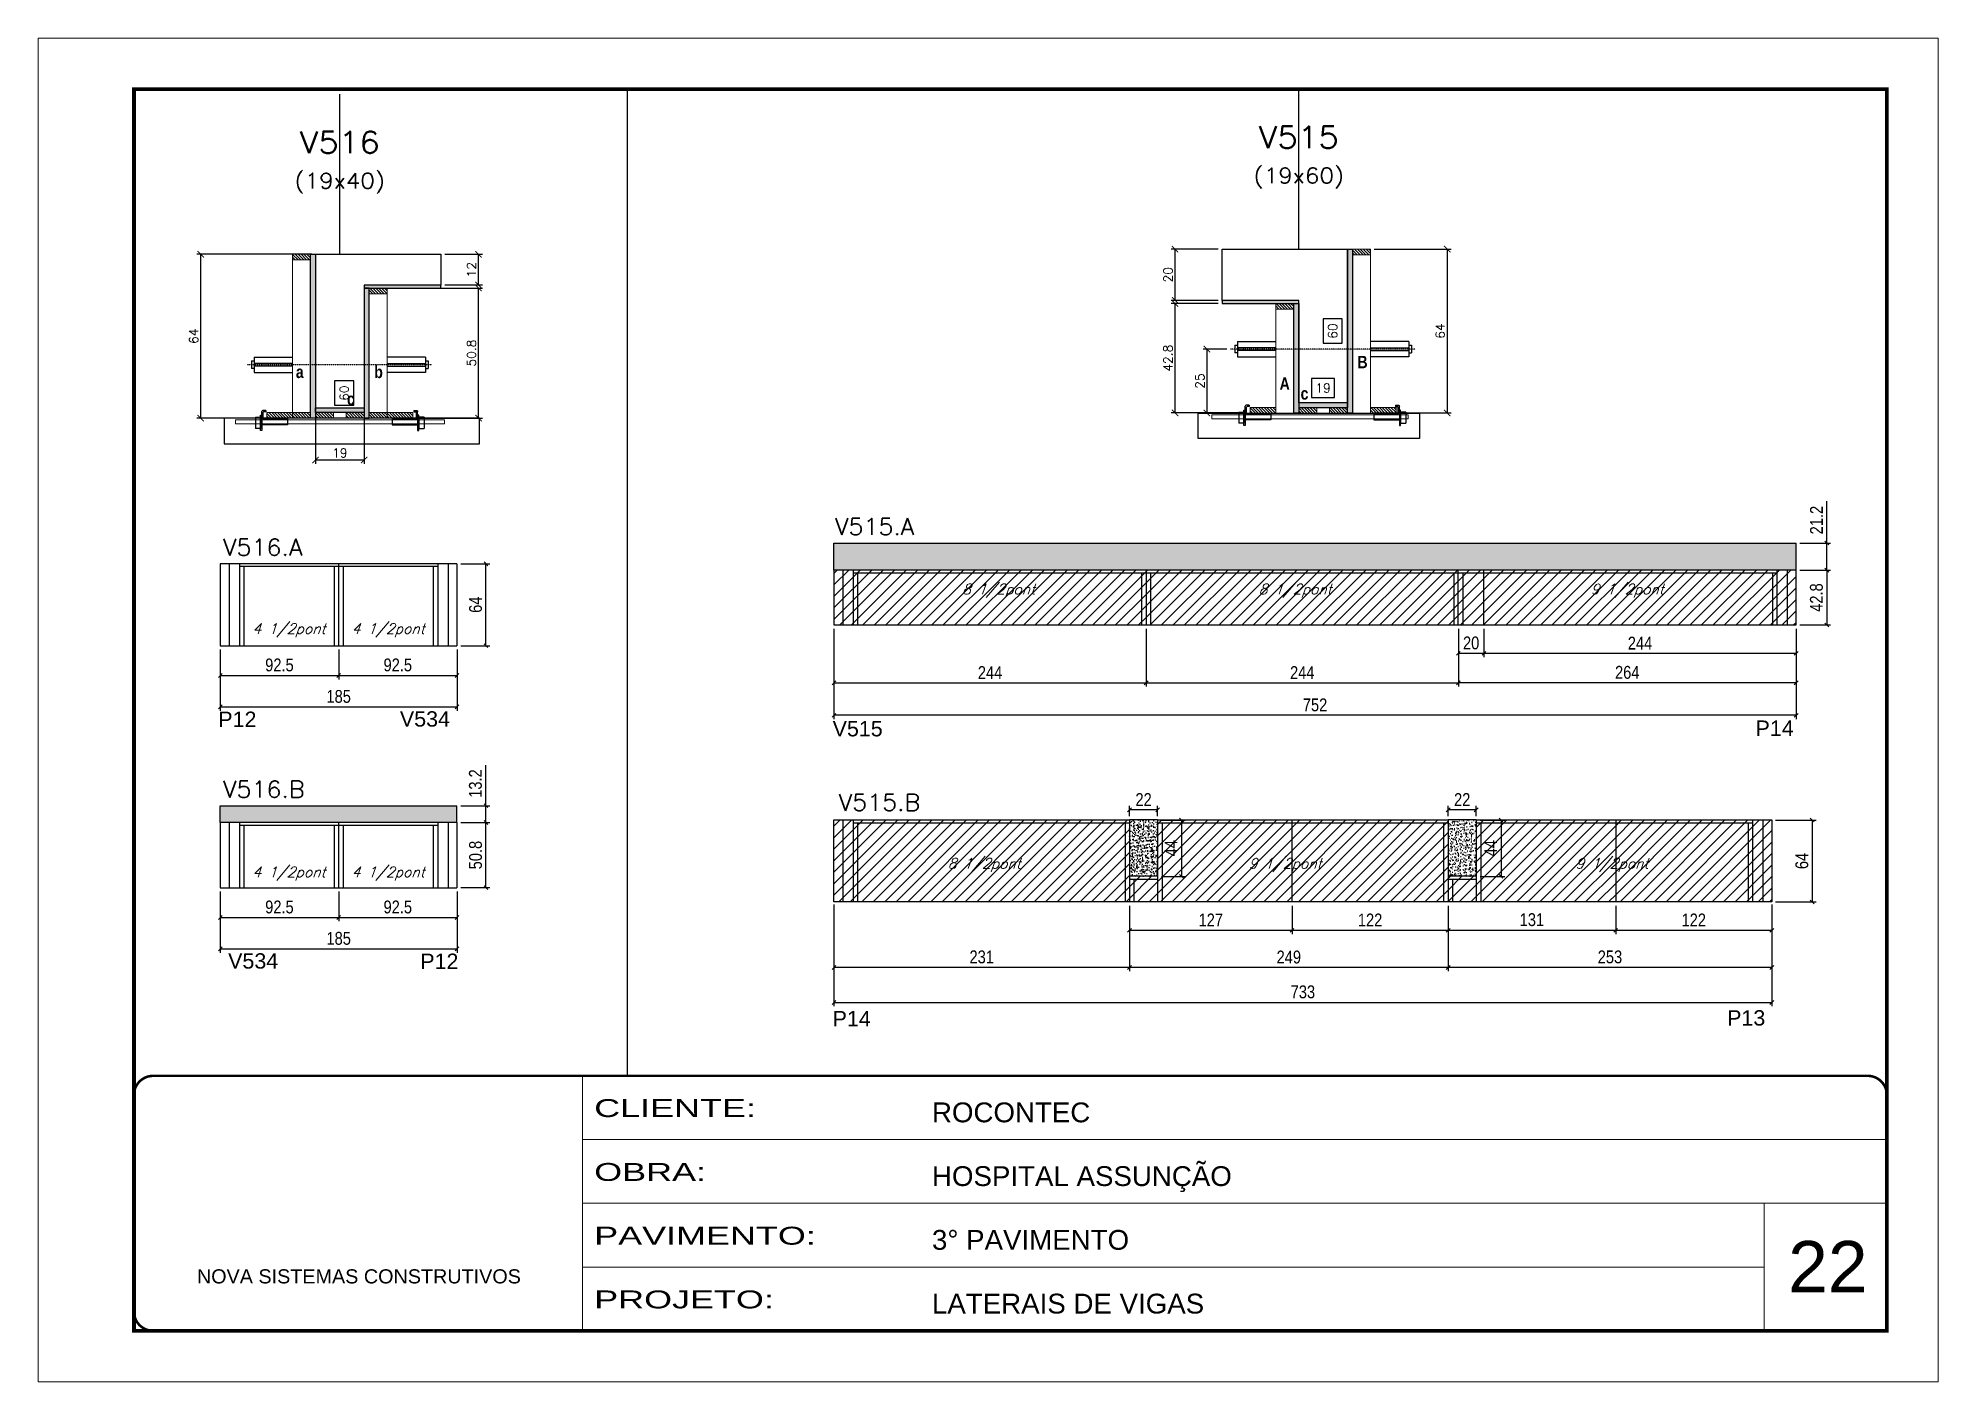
# Model space of a CAD drawing. Extents: x -21493 to -15213, y -12134 to 11887.
# Drawn here: x -19895 to -18410, y 5094 to 6144 of the extents above; entities that cross this region are included whole.
import ezdxf
from ezdxf.enums import TextEntityAlignment as Align

# ---------------------------------------------------------------- set-up
doc = ezdxf.new("R2010")
doc.units = 0
for name, pattern in [('CONTINUO', [0]), ('DASHED', [0.75, 0.5, -0.25]), ('HIDDEN', [0.375, 0.25, -0.125])]:
    doc.linetypes.add(name, pattern=pattern)
for name, color, linetype in [('5', 5, 'Continuous'), ('barrote', 251, 'Continuous'), ('COTA', 241, 'Continuous'), ('Cota Seção (2x)', 4, 'Continuous'), ('detalhes', 4, 'Continuous'), ('Painéis', 200, 'Continuous'), ('presilha', 1, 'Continuous'), ('Reaproveitamento', 251, 'Continuous'), ('SARR_2.2x7', 40, 'Continuous'), ('SARR_3.5x7', 81, 'Continuous'), ('TENSOR', 3, 'Continuous'), ('texto', 7, 'Continuous'), ('Texto de Titulo', 7, 'Continuous'), ('Texto Qtd Sarr', 242, 'Continuous')]:
    doc.layers.add(name, color=color, linetype=linetype)
for name, color, linetype, lineweight in [('CARIMBO', 255, 'Continuous', 9), ('CONCRETO', 251, 'Continuous', 25), ('Folhas', 255, 'Continuous', 9), ('Hachura', 251, 'Continuous', 9), ('Madeira', 126, 'Continuous', 18), ('SARRAFO DE PRESSAO', 251, 'DASHED', 9), ('SCO-___-LAJ', 2, 'Continuous', 0), ('Texto Seção', 7, 'Continuous', 15)]:
    doc.layers.add(name, color=color, linetype=linetype, lineweight=lineweight)
doc.styles.add('ARIAL', font='arial.ttf')
doc.styles.add('COTA TECNICA', font='techl___.ttf', dxfattribs={"height": 10})
doc.styles.add('REGUA-120', font='ROMANS.shx', dxfattribs={"height": 15})
doc.styles.add('Romans', font='romans.shx')
doc.styles.get("Standard").update_dxf_attribs({"font": 'arial.ttf'})
doc.styles.add('TECNICA', font='techb___.ttf', dxfattribs={"height": 10})
doc.styles.add('Tecnologia', font='')
doc.styles.get('Tecnologia').set_extended_font_data('Forgotten Futurist')
doc.dimstyles.new('Cota Seção (2x)', dxfattribs={"dimtxt": 7, "dimasz": 5, "dimexe": 3, "dimexo": 3, "dimgap": 2, "dimtad": 3, "dimdec": 1, "dimlfac": 0.5, "dimzin": 12, "dimdsep": 46, "dimtxsty": 'Romans', "dimblk": 'ARCHTICK', "dimcen": 0, "dimclrd": 4, "dimclre": 4, "dimclrt": 1, "dimadec": 1, "dimazin": 3, "dimtfac": 1, "dimtdec": 1, "dimtmove": 0, "dimatfit": 3, "dimldrblk": 'OBLIQUE', "dimfxl": 1, "dimtolj": 1, "dimtzin": 12, "dimarcsym": 0})
doc.dimstyles.new('Cota Seção interna', dxfattribs={"dimtxt": 7, "dimasz": 6, "dimexe": 0.18, "dimexo": 2, "dimgap": -4, "dimtad": 3, "dimdec": 1, "dimlfac": 0.5, "dimzin": 12, "dimdsep": 46, "dimtxsty": 'Romans', "dimblk": 'ARCHTICK', "dimcen": 0.09, "dimse1": 1, "dimse2": 1, "dimsd1": 1, "dimsd2": 1, "dimclrd": 180, "dimclre": 5, "dimclrt": 1, "dimadec": 0, "dimazin": 3, "dimtfac": 1, "dimtdec": 1, "dimtofl": 0, "dimtmove": 0, "dimatfit": 3, "dimldrblk": 'ARCHTICK', "dimfxl": 1, "dimtolj": 1, "dimtzin": 0, "dimarcsym": 0})
doc.dimstyles.new('PAINEL', dxfattribs={"dimtxt": 10, "dimasz": 3, "dimexe": 3, "dimexo": 3, "dimgap": 3, "dimtad": 1, "dimdec": 1, "dimzin": 12, "dimdsep": 46, "dimtxsty": 'COTA TECNICA', "dimblk1": 'OBLIQUE', "dimblk2": 'OBLIQUE', "dimsah": 1, "dimcen": 0.9, "dimclrd": 4, "dimclre": 4, "dimclrt": 240, "dimadec": 1, "dimazin": 3, "dimtfac": 1, "dimtdec": 1, "dimtmove": 0, "dimatfit": 3, "dimfxl": 1, "dimtolj": 1, "dimtzin": 12, "dimarcsym": 0})
pattern_1 = [(50, (-150716.864, -26750.3197), (5.46554007, -0.47817257), [0.5715, -6.2865]), (355, (-150716.864, -26750.3197), (-1.05730264, 5.73170536), [0.4572, -5.02921753]), (100.4514447, (-150716.4083, -26750.3595), (4.40823741, 5.25353256), [0.48570026, -5.34270734]), (46.1842, (-150716.864, -26748.796), (8.13237123, -1.26126984), [0.85725, -9.42975]), (96.6355576, (-150716.186, -26748.901), (7.122124, 7.42278374), [0.7285507, -8.01406824]), (351.184151, (-150716.864, -26748.796), (7.122124, 7.42278374), [0.685799, -7.54379196]), (21, (-150716.102, -26749.1767), (4.54843174, -3.06795595), [0.5715, -6.2865]), (326, (-150716.102, -26749.1767), (1.85406085, 5.52563898), [0.4572, -5.0292]), (71.451445, (-150715.723, -26749.4324), (6.40249258, 2.45768307), [0.48570026, -5.34269813]), (37.5, (-150716.8638, -26750.3197), (0.092658098, 2.536651166), [0, -4.96824, 0, -5.1054, 0, -5.04825]), (7.5, (-150716.8638, -26750.3197), (2.004589875, 3.005417245), [0, -2.91084, 0, -4.85394, 0, -1.92405]), (327.5, (-150718.563, -26750.3197), (4.067717855, -0.17186232), [0, -1.905, 0, -5.9436, 0, -7.8867]), (317.5, (-150719.325, -26750.3197), (4.44387544, 0.76279473), [0, -2.4765, 0, -3.94716, 0, -5.6007])]
pattern_2 = [(45, (-161732.8605, -27192.8424), (-4.49012806, 4.49012806), [])]
pattern_3 = [(315, (3278.577, -2382.2851), (1.12253202, 1.12253202), [])]
pattern_4 = [(315, (3278.577, -2455.8851), (1.12253202, 1.12253202), [])]

msp = doc.modelspace()

# ---------------------------------------------------------------- texts
at = {"layer": '5', "linetype": 'Continuous'}
for s, rotation, p in [('P12', 0.00004, (-19754, 5606.09)), ('V534', 0.00004, (-19612.07, 5606.38)), ('V515', 0.00004, (-19273.84, 5598.77)), ('P14', 0.00004, (-18552.5, 5599.17)), ('V534', 359.99996, (-19746.31, 5417.32)), ('P12', 359.99996, (-19596.13, 5417.03)), ('P14', 0.00004, (-19273.84, 5372.23)), ('P13', 0.00004, (-18574.73, 5372.84))]:
    msp.add_text(s, height=12, rotation=rotation, dxfattribs=at).set_placement(p)
at = {"layer": 'CARIMBO', "style": 'ARIAL'}
msp.add_text('22', height=40, dxfattribs=at).set_placement((-18527.05, 5164.5))
at = {"layer": 'detalhes', "style": 'TECNICA'}
for s, p in [('B', (-18863.65, 5886.39)), ('a', (-19693.35, 5878.69)), ('b', (-19632.11, 5878.68)), ('A', (-18924.48, 5869.55)), ('c', (-18908.1, 5861.85)), ('c', (-19653.44, 5857.59))]:
    msp.add_text(s, height=9.6, dxfattribs=at).set_placement(p)
at = {"layer": 'texto', "color": 2, "char_height": 8, "attachment_point": 5, "style": 'Romans'}
for s, insert in [('{\\Q19;\\C256;8 1/2pont}', (-19144.1, 5712.48)), ('{\\Q19;\\C256;8 1/2pont}', (-18912.28, 5712.48)), ('{\\Q19;\\C256;9 1/2pont}', (-18652.76, 5712.48)), ('{\\Q19;\\C256;4 1/2pont}', (-19698.69, 5681.61)), ('{\\Q19;\\C256;4 1/2pont}', (-19621.19, 5681.61)), ('{\\Q19;\\C256;4 1/2pont}', (-19698.69, 5491.51)), ('{\\Q19;\\C256;4 1/2pont}', (-19621.19, 5491.51)), ('{\\Q19;\\C256;8 1/2pont}', (-19155.28, 5498.18)), ('{\\Q19;\\C256;9 1/2pont}', (-18920.17, 5498.18)), ('{\\Q19;\\C256;9 1/2pont}', (-18664.69, 5498.18))]:
    msp.add_mtext(s, dxfattribs=dict(at, insert=insert))
at = {"layer": 'Texto Seção', "style": 'REGUA-120', "width": 1.05}
for s, p in [('V515.A', (-19271.96, 5756.14)), ('V516.A', (-19750.23, 5739.98)), ('V516.B', (-19750.23, 5550.92)), ('V515.B', (-19269.09, 5540.71))]:
    msp.add_text(s, height=13, dxfattribs=at).set_placement(p)

# ---------------------------------------------------------------- blocks, each defined once
blk = doc.blocks.new('_Oblique')
at = {"color": 0, "linetype": 'ByBlock', "lineweight": -2}
blk.add_line((-0.5, -0.5), (0.5, 0.5), dxfattribs=at)
blk = doc.blocks.new('*D126')
at = {"layer": 'COTA', "color": 4, "linetype": 'ByBlock', "lineweight": -2, "transparency": 16777216}
for p, q in [((-19272.8, 5682.8), (-19272.8, 5637.6)), ((-19028.8, 5682.8), (-19028.8, 5637.6)), ((-19272.8, 5640.6), (-19028.8, 5640.6))]:
    blk.add_line(p, q, dxfattribs=at)
at = {"layer": 'Defpoints', "color": 0, "linetype": 'ByBlock', "transparency": 16777216}
for p in [(-19272.8, 5685.8), (-19028.8, 5685.8), (-19028.8, 5640.6)]:
    blk.add_point(p, dxfattribs=at)
at = {"layer": 'COTA', "color": 4, "linetype": 'ByBlock', "lineweight": -2, "transparency": 16777216, "xscale": 3, "yscale": 3, "zscale": 3, "rotation": 180}
blk.add_blockref('_Oblique', (-19272.8, 5640.6), dxfattribs=at)
at = {"layer": 'COTA', "color": 4, "linetype": 'ByBlock', "lineweight": -2, "transparency": 16777216, "xscale": 3, "yscale": 3, "zscale": 3}
blk.add_blockref('_Oblique', (-19028.8, 5640.6), dxfattribs=at)
at = {"layer": 'COTA', "color": 240, "linetype": 'ByBlock', "transparency": 16777216, "insert": (-19150.8, 5648.6), "char_height": 10, "attachment_point": 5, "style": 'COTA TECNICA'}
blk.add_mtext('\\A1;244', dxfattribs=at)
blk = doc.blocks.new('*D127')
at = {"layer": 'COTA', "color": 4, "linetype": 'ByBlock', "lineweight": -2, "transparency": 16777216}
for p, q in [((-19028.8, 5682.8), (-19028.8, 5637.6)), ((-18784.8, 5682.8), (-18784.8, 5637.6)), ((-19028.8, 5640.6), (-18784.8, 5640.6))]:
    blk.add_line(p, q, dxfattribs=at)
at = {"layer": 'Defpoints', "color": 0, "linetype": 'ByBlock', "transparency": 16777216}
for p in [(-19028.8, 5685.8), (-18784.8, 5685.8), (-18784.8, 5640.6)]:
    blk.add_point(p, dxfattribs=at)
at = {"layer": 'COTA', "color": 4, "linetype": 'ByBlock', "lineweight": -2, "transparency": 16777216, "xscale": 3, "yscale": 3, "zscale": 3, "rotation": 180}
blk.add_blockref('_Oblique', (-19028.8, 5640.6), dxfattribs=at)
at = {"layer": 'COTA', "color": 4, "linetype": 'ByBlock', "lineweight": -2, "transparency": 16777216, "xscale": 3, "yscale": 3, "zscale": 3}
blk.add_blockref('_Oblique', (-18784.8, 5640.6), dxfattribs=at)
at = {"layer": 'COTA', "color": 240, "linetype": 'ByBlock', "transparency": 16777216, "insert": (-18906.8, 5648.6), "char_height": 10, "attachment_point": 5, "style": 'COTA TECNICA'}
blk.add_mtext('\\A1;244', dxfattribs=at)
blk = doc.blocks.new('*D128')
at = {"layer": 'COTA', "color": 4, "linetype": 'ByBlock', "lineweight": -2, "transparency": 16777216}
for p, q in [((-18784.8, 5682.8), (-18784.8, 5637.6)), ((-18520.8, 5682.8), (-18520.8, 5637.6)), ((-18520.8, 5640.6), (-18784.8, 5640.6))]:
    blk.add_line(p, q, dxfattribs=at)
at = {"layer": 'Defpoints', "color": 0, "linetype": 'ByBlock', "transparency": 16777216}
for p in [(-18784.8, 5685.8), (-18520.8, 5685.8), (-18784.8, 5640.6)]:
    blk.add_point(p, dxfattribs=at)
at = {"layer": 'COTA', "color": 4, "linetype": 'ByBlock', "lineweight": -2, "transparency": 16777216, "xscale": 3, "yscale": 3, "zscale": 3, "rotation": 180}
blk.add_blockref('_Oblique', (-18784.8, 5640.6), dxfattribs=at)
at = {"layer": 'COTA', "color": 4, "linetype": 'ByBlock', "lineweight": -2, "transparency": 16777216, "xscale": 3, "yscale": 3, "zscale": 3}
blk.add_blockref('_Oblique', (-18520.8, 5640.6), dxfattribs=at)
at = {"layer": 'COTA', "color": 240, "linetype": 'ByBlock', "transparency": 16777216, "insert": (-18652.8, 5648.7), "char_height": 10, "attachment_point": 5, "style": 'COTA TECNICA'}
blk.add_mtext('\\A1;264', dxfattribs=at)
blk = doc.blocks.new('*D129')
at = {"layer": 'COTA', "color": 4, "linetype": 'ByBlock', "lineweight": -2, "transparency": 16777216}
for p, q in [((-18764.8, 5682.8), (-18764.8, 5660.6)), ((-18520.8, 5682.8), (-18520.8, 5660.6)), ((-18520.8, 5663.6), (-18764.8, 5663.6))]:
    blk.add_line(p, q, dxfattribs=at)
at = {"layer": 'Defpoints', "color": 0, "linetype": 'ByBlock', "transparency": 16777216}
for p in [(-18764.8, 5685.8), (-18520.8, 5685.8), (-18764.8, 5663.6)]:
    blk.add_point(p, dxfattribs=at)
at = {"layer": 'COTA', "color": 4, "linetype": 'ByBlock', "lineweight": -2, "transparency": 16777216, "xscale": 3, "yscale": 3, "zscale": 3, "rotation": 180}
blk.add_blockref('_Oblique', (-18764.8, 5663.6), dxfattribs=at)
at = {"layer": 'COTA', "color": 4, "linetype": 'ByBlock', "lineweight": -2, "transparency": 16777216, "xscale": 3, "yscale": 3, "zscale": 3}
blk.add_blockref('_Oblique', (-18520.8, 5663.6), dxfattribs=at)
at = {"layer": 'COTA', "color": 240, "linetype": 'ByBlock', "transparency": 16777216, "insert": (-18642.8, 5671.6), "char_height": 10, "attachment_point": 5, "style": 'COTA TECNICA'}
blk.add_mtext('\\A1;244', dxfattribs=at)
blk = doc.blocks.new('*D130')
at = {"layer": 'COTA', "color": 4, "linetype": 'ByBlock', "lineweight": -2, "transparency": 16777216}
for p, q in [((-18784.8, 5682.8), (-18784.8, 5660.6)), ((-18764.8, 5682.8), (-18764.8, 5660.6)), ((-18764.8, 5663.6), (-18784.8, 5663.6))]:
    blk.add_line(p, q, dxfattribs=at)
at = {"layer": 'Defpoints', "color": 0, "linetype": 'ByBlock', "transparency": 16777216}
for p in [(-18784.8, 5685.8), (-18764.8, 5685.8), (-18784.8, 5663.6)]:
    blk.add_point(p, dxfattribs=at)
at = {"layer": 'COTA', "color": 4, "linetype": 'ByBlock', "lineweight": -2, "transparency": 16777216, "xscale": 3, "yscale": 3, "zscale": 3, "rotation": 180}
blk.add_blockref('_Oblique', (-18784.8, 5663.6), dxfattribs=at)
at = {"layer": 'COTA', "color": 4, "linetype": 'ByBlock', "lineweight": -2, "transparency": 16777216, "xscale": 3, "yscale": 3, "zscale": 3}
blk.add_blockref('_Oblique', (-18764.8, 5663.6), dxfattribs=at)
at = {"layer": 'COTA', "color": 240, "linetype": 'ByBlock', "transparency": 16777216, "insert": (-18774.8, 5671.7), "char_height": 10, "attachment_point": 5, "style": 'COTA TECNICA'}
blk.add_mtext('\\A1;20', dxfattribs=at)
blk = doc.blocks.new('*D131')
at = {"layer": 'COTA', "color": 4, "linetype": 'ByBlock', "lineweight": -2, "transparency": 16777216}
for p, q in [((-18792.8, 5466.4), (-18792.8, 5415.2)), ((-18539.8, 5466.4), (-18539.8, 5415.2)), ((-18539.8, 5418.2), (-18792.8, 5418.2))]:
    blk.add_line(p, q, dxfattribs=at)
at = {"layer": 'Defpoints', "color": 0, "linetype": 'ByBlock', "transparency": 16777216}
for p in [(-18792.8, 5469.4), (-18539.8, 5469.4), (-18792.8, 5418.2)]:
    blk.add_point(p, dxfattribs=at)
at = {"layer": 'COTA', "color": 4, "linetype": 'ByBlock', "lineweight": -2, "transparency": 16777216, "xscale": 3, "yscale": 3, "zscale": 3, "rotation": 180}
blk.add_blockref('_Oblique', (-18792.8, 5418.2), dxfattribs=at)
at = {"layer": 'COTA', "color": 4, "linetype": 'ByBlock', "lineweight": -2, "transparency": 16777216, "xscale": 3, "yscale": 3, "zscale": 3}
blk.add_blockref('_Oblique', (-18539.8, 5418.2), dxfattribs=at)
at = {"layer": 'COTA', "color": 240, "linetype": 'ByBlock', "transparency": 16777216, "insert": (-18666.3, 5426.4), "char_height": 10, "attachment_point": 5, "style": 'COTA TECNICA'}
blk.add_mtext('\\A1;253', dxfattribs=at)
blk = doc.blocks.new('*D132')
at = {"layer": 'COTA', "color": 4, "linetype": 'ByBlock', "lineweight": -2, "transparency": 16777216}
for p, q in [((-19041.8, 5466.4), (-19041.8, 5415.2)), ((-18792.8, 5466.4), (-18792.8, 5415.2)), ((-18792.8, 5418.2), (-19041.8, 5418.2))]:
    blk.add_line(p, q, dxfattribs=at)
at = {"layer": 'Defpoints', "color": 0, "linetype": 'ByBlock', "transparency": 16777216}
for p in [(-19041.8, 5469.4), (-18792.8, 5469.4), (-19041.8, 5418.2)]:
    blk.add_point(p, dxfattribs=at)
at = {"layer": 'COTA', "color": 4, "linetype": 'ByBlock', "lineweight": -2, "transparency": 16777216, "xscale": 3, "yscale": 3, "zscale": 3, "rotation": 180}
blk.add_blockref('_Oblique', (-19041.8, 5418.2), dxfattribs=at)
at = {"layer": 'COTA', "color": 4, "linetype": 'ByBlock', "lineweight": -2, "transparency": 16777216, "xscale": 3, "yscale": 3, "zscale": 3}
blk.add_blockref('_Oblique', (-18792.8, 5418.2), dxfattribs=at)
at = {"layer": 'COTA', "color": 240, "linetype": 'ByBlock', "transparency": 16777216, "insert": (-18917.3, 5426.3), "char_height": 10, "attachment_point": 5, "style": 'COTA TECNICA'}
blk.add_mtext('\\A1;249', dxfattribs=at)
blk = doc.blocks.new('*D133')
at = {"layer": 'COTA', "color": 4, "linetype": 'ByBlock', "lineweight": -2, "transparency": 16777216}
for p, q in [((-19272.8, 5466.4), (-19272.8, 5415.2)), ((-19041.8, 5466.4), (-19041.8, 5415.2)), ((-19041.8, 5418.2), (-19272.8, 5418.2))]:
    blk.add_line(p, q, dxfattribs=at)
at = {"layer": 'Defpoints', "color": 0, "linetype": 'ByBlock', "transparency": 16777216}
for p in [(-19272.8, 5469.4), (-19041.8, 5469.4), (-19272.8, 5418.2)]:
    blk.add_point(p, dxfattribs=at)
at = {"layer": 'COTA', "color": 4, "linetype": 'ByBlock', "lineweight": -2, "transparency": 16777216, "xscale": 3, "yscale": 3, "zscale": 3, "rotation": 180}
blk.add_blockref('_Oblique', (-19272.8, 5418.2), dxfattribs=at)
at = {"layer": 'COTA', "color": 4, "linetype": 'ByBlock', "lineweight": -2, "transparency": 16777216, "xscale": 3, "yscale": 3, "zscale": 3}
blk.add_blockref('_Oblique', (-19041.8, 5418.2), dxfattribs=at)
at = {"layer": 'COTA', "color": 240, "linetype": 'ByBlock', "transparency": 16777216, "insert": (-19157.3, 5426.4), "char_height": 10, "attachment_point": 5, "style": 'COTA TECNICA'}
blk.add_mtext('\\A1;231', dxfattribs=at)
blk = doc.blocks.new('*D134')
at = {"layer": 'COTA', "color": 4, "linetype": 'ByBlock', "lineweight": -2, "transparency": 16777216}
for p, q in [((-18661.8, 5466.4), (-18661.8, 5444.2)), ((-18539.8, 5466.4), (-18539.8, 5444.2)), ((-18539.8, 5447.2), (-18661.8, 5447.2))]:
    blk.add_line(p, q, dxfattribs=at)
at = {"layer": 'Defpoints', "color": 0, "linetype": 'ByBlock', "transparency": 16777216}
for p in [(-18661.8, 5469.4), (-18539.8, 5469.4), (-18661.8, 5447.2)]:
    blk.add_point(p, dxfattribs=at)
at = {"layer": 'COTA', "color": 4, "linetype": 'ByBlock', "lineweight": -2, "transparency": 16777216, "xscale": 3, "yscale": 3, "zscale": 3, "rotation": 180}
blk.add_blockref('_Oblique', (-18661.8, 5447.2), dxfattribs=at)
at = {"layer": 'COTA', "color": 4, "linetype": 'ByBlock', "lineweight": -2, "transparency": 16777216, "xscale": 3, "yscale": 3, "zscale": 3}
blk.add_blockref('_Oblique', (-18539.8, 5447.2), dxfattribs=at)
at = {"layer": 'COTA', "color": 240, "linetype": 'ByBlock', "transparency": 16777216, "insert": (-18600.8, 5455.3), "char_height": 10, "attachment_point": 5, "style": 'COTA TECNICA'}
blk.add_mtext('\\A1;122', dxfattribs=at)
blk = doc.blocks.new('*D135')
at = {"layer": 'COTA', "color": 4, "linetype": 'ByBlock', "lineweight": -2, "transparency": 16777216}
for p, q in [((-18792.8, 5466.4), (-18792.8, 5444.2)), ((-18661.8, 5466.4), (-18661.8, 5444.2)), ((-18661.8, 5447.2), (-18792.8, 5447.2))]:
    blk.add_line(p, q, dxfattribs=at)
at = {"layer": 'Defpoints', "color": 0, "linetype": 'ByBlock', "transparency": 16777216}
for p in [(-18792.8, 5469.4), (-18661.8, 5469.4), (-18792.8, 5447.2)]:
    blk.add_point(p, dxfattribs=at)
at = {"layer": 'COTA', "color": 4, "linetype": 'ByBlock', "lineweight": -2, "transparency": 16777216, "xscale": 3, "yscale": 3, "zscale": 3, "rotation": 180}
blk.add_blockref('_Oblique', (-18792.8, 5447.2), dxfattribs=at)
at = {"layer": 'COTA', "color": 4, "linetype": 'ByBlock', "lineweight": -2, "transparency": 16777216, "xscale": 3, "yscale": 3, "zscale": 3}
blk.add_blockref('_Oblique', (-18661.8, 5447.2), dxfattribs=at)
at = {"layer": 'COTA', "color": 240, "linetype": 'ByBlock', "transparency": 16777216, "insert": (-18727.3, 5455.5), "char_height": 10, "attachment_point": 5, "style": 'COTA TECNICA'}
blk.add_mtext('\\A1;131', dxfattribs=at)
blk = doc.blocks.new('*D136')
at = {"layer": 'COTA', "color": 4, "linetype": 'ByBlock', "lineweight": -2, "transparency": 16777216}
for p, q in [((-18914.8, 5466.4), (-18914.8, 5444.2)), ((-18792.8, 5466.4), (-18792.8, 5444.2)), ((-18792.8, 5447.2), (-18914.8, 5447.2))]:
    blk.add_line(p, q, dxfattribs=at)
at = {"layer": 'Defpoints', "color": 0, "linetype": 'ByBlock', "transparency": 16777216}
for p in [(-18914.8, 5469.4), (-18792.8, 5469.4), (-18914.8, 5447.2)]:
    blk.add_point(p, dxfattribs=at)
at = {"layer": 'COTA', "color": 4, "linetype": 'ByBlock', "lineweight": -2, "transparency": 16777216, "xscale": 3, "yscale": 3, "zscale": 3, "rotation": 180}
blk.add_blockref('_Oblique', (-18914.8, 5447.2), dxfattribs=at)
at = {"layer": 'COTA', "color": 4, "linetype": 'ByBlock', "lineweight": -2, "transparency": 16777216, "xscale": 3, "yscale": 3, "zscale": 3}
blk.add_blockref('_Oblique', (-18792.8, 5447.2), dxfattribs=at)
at = {"layer": 'COTA', "color": 240, "linetype": 'ByBlock', "transparency": 16777216, "insert": (-18853.8, 5455.3), "char_height": 10, "attachment_point": 5, "style": 'COTA TECNICA'}
blk.add_mtext('\\A1;122', dxfattribs=at)
blk = doc.blocks.new('*D137')
at = {"layer": 'COTA', "color": 4, "linetype": 'ByBlock', "lineweight": -2, "transparency": 16777216}
for p, q in [((-19041.8, 5466.4), (-19041.8, 5444.2)), ((-18914.8, 5466.4), (-18914.8, 5444.2)), ((-18914.8, 5447.2), (-19041.8, 5447.2))]:
    blk.add_line(p, q, dxfattribs=at)
at = {"layer": 'Defpoints', "color": 0, "linetype": 'ByBlock', "transparency": 16777216}
for p in [(-19041.8, 5469.4), (-18914.8, 5469.4), (-19041.8, 5447.2)]:
    blk.add_point(p, dxfattribs=at)
at = {"layer": 'COTA', "color": 4, "linetype": 'ByBlock', "lineweight": -2, "transparency": 16777216, "xscale": 3, "yscale": 3, "zscale": 3, "rotation": 180}
blk.add_blockref('_Oblique', (-19041.8, 5447.2), dxfattribs=at)
at = {"layer": 'COTA', "color": 4, "linetype": 'ByBlock', "lineweight": -2, "transparency": 16777216, "xscale": 3, "yscale": 3, "zscale": 3}
blk.add_blockref('_Oblique', (-18914.8, 5447.2), dxfattribs=at)
at = {"layer": 'COTA', "color": 240, "linetype": 'ByBlock', "transparency": 16777216, "insert": (-18978.3, 5455.3), "char_height": 10, "attachment_point": 5, "style": 'COTA TECNICA'}
blk.add_mtext('\\A1;127', dxfattribs=at)
blk = doc.blocks.new('*D138')
at = {"layer": 'COTA', "color": 4, "linetype": 'ByBlock', "lineweight": -2, "transparency": 16777216}
for p, q in [((-19016.8, 5533.4), (-18998.2, 5533.4)), ((-19001.2, 5533.4), (-19001.2, 5489.4)), ((-19016.8, 5489.4), (-18998.2, 5489.4))]:
    blk.add_line(p, q, dxfattribs=at)
at = {"layer": 'Defpoints', "color": 0, "linetype": 'ByBlock', "transparency": 16777216}
for p in [(-19019.8, 5533.4), (-19019.8, 5489.4), (-19001.2, 5489.4)]:
    blk.add_point(p, dxfattribs=at)
at = {"layer": 'COTA', "color": 4, "linetype": 'ByBlock', "lineweight": -2, "transparency": 16777216, "xscale": 3, "yscale": 3, "zscale": 3}
for p, rotation in [((-19001.2, 5533.4), 90), ((-19001.2, 5489.4), 270)]:
    blk.add_blockref('_Oblique', p, dxfattribs=dict(at, rotation=rotation))
at = {"layer": 'COTA', "color": 240, "linetype": 'ByBlock', "transparency": 16777216, "insert": (-19009.3, 5511.4), "char_height": 10, "attachment_point": 5, "rotation": 90, "style": 'COTA TECNICA'}
blk.add_mtext('\\A1;44', dxfattribs=at)
blk = doc.blocks.new('*D139')
at = {"layer": 'COTA', "color": 4, "linetype": 'ByBlock', "lineweight": -2, "transparency": 16777216}
for p, q in [((-18767.8, 5533.4), (-18748.4, 5533.4)), ((-18751.4, 5533.4), (-18751.4, 5489.4)), ((-18767.8, 5489.4), (-18748.4, 5489.4))]:
    blk.add_line(p, q, dxfattribs=at)
at = {"layer": 'Defpoints', "color": 0, "linetype": 'ByBlock', "transparency": 16777216}
for p in [(-18770.8, 5533.4), (-18770.8, 5489.4), (-18751.4, 5489.4)]:
    blk.add_point(p, dxfattribs=at)
at = {"layer": 'COTA', "color": 4, "linetype": 'ByBlock', "lineweight": -2, "transparency": 16777216, "xscale": 3, "yscale": 3, "zscale": 3}
for p, rotation in [((-18751.4, 5533.4), 90), ((-18751.4, 5489.4), 270)]:
    blk.add_blockref('_Oblique', p, dxfattribs=dict(at, rotation=rotation))
at = {"layer": 'COTA', "color": 240, "linetype": 'ByBlock', "transparency": 16777216, "insert": (-18759.5, 5511.4), "char_height": 10, "attachment_point": 5, "rotation": 90, "style": 'COTA TECNICA'}
blk.add_mtext('\\A1;44', dxfattribs=at)
blk = doc.blocks.new('*D140')
at = {"layer": 'COTA', "color": 4, "linetype": 'ByBlock', "lineweight": -2, "transparency": 16777216}
for p, q in [((-18536.8, 5533.4), (-18505.2, 5533.4)), ((-18508.2, 5533.4), (-18508.2, 5469.4)), ((-18536.8, 5469.4), (-18505.2, 5469.4))]:
    blk.add_line(p, q, dxfattribs=at)
at = {"layer": 'Defpoints', "color": 0, "linetype": 'ByBlock', "transparency": 16777216}
for p in [(-18539.8, 5533.4), (-18539.8, 5469.4), (-18508.2, 5469.4)]:
    blk.add_point(p, dxfattribs=at)
at = {"layer": 'COTA', "color": 4, "linetype": 'ByBlock', "lineweight": -2, "transparency": 16777216, "xscale": 3, "yscale": 3, "zscale": 3}
for p, rotation in [((-18508.2, 5533.4), 90), ((-18508.2, 5469.4), 270)]:
    blk.add_blockref('_Oblique', p, dxfattribs=dict(at, rotation=rotation))
at = {"layer": 'COTA', "color": 240, "linetype": 'ByBlock', "transparency": 16777216, "insert": (-18516.3, 5501.4), "char_height": 10, "attachment_point": 5, "rotation": 90, "style": 'COTA TECNICA'}
blk.add_mtext('\\A1;64', dxfattribs=at)
blk = doc.blocks.new('*D141')
at = {"layer": 'COTA', "color": 4, "linetype": 'ByBlock', "lineweight": -2, "transparency": 16777216}
for p, q in [((-18496.8, 5749.8), (-18496.8, 5782.5)), ((-18517.8, 5749.8), (-18493.8, 5749.8)), ((-18496.8, 5728.6), (-18496.8, 5749.8)), ((-18517.8, 5728.6), (-18493.8, 5728.6))]:
    blk.add_line(p, q, dxfattribs=at)
at = {"layer": 'Defpoints', "color": 0, "linetype": 'ByBlock', "transparency": 16777216}
for p in [(-18520.8, 5749.8), (-18520.8, 5728.6), (-18496.8, 5728.6)]:
    blk.add_point(p, dxfattribs=at)
at = {"layer": 'COTA', "color": 4, "linetype": 'ByBlock', "lineweight": -2, "transparency": 16777216, "xscale": 3, "yscale": 3, "zscale": 3}
for p, rotation in [((-18496.8, 5749.8), 90), ((-18496.8, 5728.6), 270)]:
    blk.add_blockref('_Oblique', p, dxfattribs=dict(at, rotation=rotation))
at = {"layer": 'COTA', "color": 240, "linetype": 'ByBlock', "transparency": 16777216, "insert": (-18504.9, 5767.7), "char_height": 10, "attachment_point": 5, "rotation": 90, "style": 'COTA TECNICA'}
blk.add_mtext('\\A1;21.2', dxfattribs=at)
blk = doc.blocks.new('*D142')
at = {"layer": 'COTA', "color": 4, "linetype": 'ByBlock', "lineweight": -2, "transparency": 16777216}
for p, q in [((-18517.8, 5728.6), (-18493.8, 5728.6)), ((-18496.8, 5728.6), (-18496.8, 5685.8)), ((-18517.8, 5685.8), (-18493.8, 5685.8))]:
    blk.add_line(p, q, dxfattribs=at)
at = {"layer": 'Defpoints', "color": 0, "linetype": 'ByBlock', "transparency": 16777216}
for p in [(-18520.8, 5728.6), (-18520.8, 5685.8), (-18496.8, 5685.8)]:
    blk.add_point(p, dxfattribs=at)
at = {"layer": 'COTA', "color": 4, "linetype": 'ByBlock', "lineweight": -2, "transparency": 16777216, "xscale": 3, "yscale": 3, "zscale": 3}
for p, rotation in [((-18496.8, 5728.6), 90), ((-18496.8, 5685.8), 270)]:
    blk.add_blockref('_Oblique', p, dxfattribs=dict(at, rotation=rotation))
at = {"layer": 'COTA', "color": 240, "linetype": 'ByBlock', "transparency": 16777216, "insert": (-18504.9, 5707.2), "char_height": 10, "attachment_point": 5, "rotation": 90, "style": 'COTA TECNICA'}
blk.add_mtext('\\A1;42.8', dxfattribs=at)
blk = doc.blocks.new('titulo1')
at = {"layer": 'Defpoints', "color": 252, "linetype": 'HIDDEN', "ltscale": 2}
blk.add_line((0, 0), (0, 125), dxfattribs=at)
at = {"layer": 'Defpoints', "style": 'Romans', "oblique": 15}
blk.add_attdef('FOLHA', text='', height=10, dxfattribs=at).set_placement((0, 15.6), align=Align.MIDDLE_CENTER)
at = {"layer": 'Texto Qtd Sarr', "color": 3, "style": 'Romans', "oblique": 15}
for tag, height, p in [('TITULO', 17, (0, 71.4)), ('SEÇÃO', 12, (0, 41.5))]:
    blk.add_attdef(tag, text='', height=height, dxfattribs=at).set_placement(p, align=Align.MIDDLE_CENTER)
blk = doc.blocks.new('_ArchTick')
at = {"color": 0, "linetype": 'ByBlock', "const_width": 0.15}
blk.add_lwpolyline([(-0.5, -0.5), (0.5, 0.5)], dxfattribs=at)
blk = doc.blocks.new('*D165')
at = {"layer": 'COTA', "color": 4, "lineweight": -2, "transparency": 16777216}
for p, q in [((-18972.5, 5937), (-19009.2, 5937)), ((-19006.2, 5851.4), (-19006.2, 5937)), ((-18954.9, 5851.4), (-19009.2, 5851.4))]:
    blk.add_line(p, q, dxfattribs=at)
at = {"layer": 'Defpoints', "color": 0, "transparency": 16777216}
for p in [(-19006.2, 5937), (-18969.5, 5937), (-18951.9, 5851.4)]:
    blk.add_point(p, dxfattribs=at)
at = {"layer": 'COTA', "color": 4, "lineweight": -2, "transparency": 16777216, "xscale": 5, "yscale": 5, "zscale": 5}
for p, rotation in [((-19006.2, 5937), 90), ((-19006.2, 5851.4), 270)]:
    blk.add_blockref('_ArchTick', p, dxfattribs=dict(at, rotation=rotation))
at = {"layer": 'COTA', "color": 1, "transparency": 16777216, "insert": (-19011.7, 5894.2), "char_height": 7, "attachment_point": 5, "rotation": 90, "style": 'Romans'}
blk.add_mtext('\\A1;42.8', dxfattribs=at)
blk = doc.blocks.new('*D166')
at = {"layer": 'COTA', "color": 4, "lineweight": -2, "transparency": 16777216}
for p, q in [((-18972.5, 5979.4), (-19009.2, 5979.4)), ((-19006.2, 5939.4), (-19006.2, 5979.4)), ((-18972.5, 5939.4), (-19009.2, 5939.4))]:
    blk.add_line(p, q, dxfattribs=at)
at = {"layer": 'Defpoints', "color": 0, "transparency": 16777216}
for p in [(-19006.2, 5979.4), (-18969.5, 5979.4), (-18969.5, 5939.4)]:
    blk.add_point(p, dxfattribs=at)
at = {"layer": 'COTA', "color": 4, "lineweight": -2, "transparency": 16777216, "xscale": 5, "yscale": 5, "zscale": 5}
for p, rotation in [((-19006.2, 5979.4), 90), ((-19006.2, 5939.4), 270)]:
    blk.add_blockref('_ArchTick', p, dxfattribs=dict(at, rotation=rotation))
at = {"layer": 'COTA', "color": 1, "transparency": 16777216, "insert": (-19011.7, 5959.4), "char_height": 7, "attachment_point": 5, "rotation": 90, "style": 'Romans'}
blk.add_mtext('\\A1;20', dxfattribs=at)
blk = doc.blocks.new('*D167')
at = {"layer": 'Cota Seção (2x)', "color": 180, "lineweight": -2, "transparency": 16777216}
for p, q in [((-18875.5, 5924.9), (-18890.5, 5924.9)), ((-18890.5, 5924.9), (-18890.5, 5905.9)), ((-18875.5, 5905.9), (-18875.5, 5924.9)), ((-18890.5, 5905.9), (-18875.5, 5905.9))]:
    blk.add_line(p, q, dxfattribs=at)
at = {"layer": 'Defpoints', "color": 0, "transparency": 16777216}
for p in [(-18909.5, 5979.4), (-18871.5, 5979.4), (-18909.5, 5859.4)]:
    blk.add_point(p, dxfattribs=at)
at = {"layer": 'Cota Seção (2x)', "color": 1, "transparency": 16777216, "insert": (-18883, 5915.4), "char_height": 7, "attachment_point": 5, "rotation": 90, "style": 'Romans'}
blk.add_mtext('\\A1;60', dxfattribs=at)
blk = doc.blocks.new('PRESILHA METÁLICA 1')
at = {"layer": 'presilha'}
for p, q in [((0, 13), (6, 13)), ((0, 13), (0, 0)), ((6, 0), (0, 0)), ((6, 15.5), (7.5, 15.5)), ((6, -2.5), (6, 15.5)), ((6, 13), (6, 0)), ((7.5, 10.6), (7.5, 19.9)), ((7.5, 15.5), (7.5, -2.5)), ((37.5, 4.1), (7.5, 4.1)), ((12, 21), (8.6, 21)), ((9, 11.6), (9, 18.9)), ((12, 19.5), (9.6, 19.5)), ((37.5, 11), (9.6, 11)), ((12, 21), (12, 19.5)), ((37.5, 11), (37.5, 4.1)), ((7.5, -2.5), (6, -2.5))]:
    blk.add_line(p, q, dxfattribs=at)
for centre, radius, start, end in [((8.6, 19.9), 1.14, 90, 180), ((9.6, 18.9), 0.57, 90, 180), ((9.6, 11.6), 0.57, 180, 270)]:
    blk.add_arc(centre, radius, start, end, dxfattribs=at)
blk = doc.blocks.new('*D168')
at = {"layer": 'Cota Seção (2x)', "color": 180, "lineweight": -2, "transparency": 16777216}
for p, q in [((-18881.5, 5878.4), (-18899.5, 5878.4)), ((-18899.5, 5878.4), (-18899.5, 5863.4)), ((-18881.5, 5863.4), (-18881.5, 5878.4)), ((-18899.5, 5863.4), (-18881.5, 5863.4))]:
    blk.add_line(p, q, dxfattribs=at)
at = {"layer": 'Defpoints', "color": 0, "transparency": 16777216}
for p in [(-18909.5, 5859.4), (-18909.5, 5851.4), (-18871.5, 5851.4)]:
    blk.add_point(p, dxfattribs=at)
at = {"layer": 'Cota Seção (2x)', "color": 1, "transparency": 16777216, "insert": (-18890.5, 5870.9), "char_height": 7, "attachment_point": 5, "style": 'Romans'}
blk.add_mtext('\\A1;19', dxfattribs=at)
blk = doc.blocks.new('*D169')
at = {"layer": 'COTA', "color": 4, "lineweight": -2, "transparency": 16777216}
for p, q in [((-18850.5, 5979.4), (-18790.5, 5979.4)), ((-18793.5, 5979.4), (-18793.5, 5851.4)), ((-18850.5, 5851.4), (-18790.5, 5851.4))]:
    blk.add_line(p, q, dxfattribs=at)
at = {"layer": 'Defpoints', "color": 0, "transparency": 16777216}
for p in [(-18853.5, 5979.4), (-18853.5, 5851.4), (-18793.5, 5851.4)]:
    blk.add_point(p, dxfattribs=at)
at = {"layer": 'COTA', "color": 4, "lineweight": -2, "transparency": 16777216, "xscale": 5, "yscale": 5, "zscale": 5}
for p, rotation in [((-18793.5, 5979.4), 90), ((-18793.5, 5851.4), 270)]:
    blk.add_blockref('_ArchTick', p, dxfattribs=dict(at, rotation=rotation))
at = {"layer": 'COTA', "color": 1, "transparency": 16777216, "insert": (-18799, 5915.4), "char_height": 7, "attachment_point": 5, "rotation": 90, "style": 'Romans'}
blk.add_mtext('\\A1;64', dxfattribs=at)
blk = doc.blocks.new('*D170')
at = {"layer": 'COTA', "color": 4, "lineweight": -2, "transparency": 16777216}
for p, q in [((-18965.8, 5901.3), (-18984.3, 5901.3)), ((-18981.3, 5901.3), (-18981.3, 5851.4)), ((-18965.8, 5851.4), (-18984.3, 5851.4))]:
    blk.add_line(p, q, dxfattribs=at)
at = {"layer": 'Defpoints', "color": 0, "transparency": 16777216}
for p in [(-18962.8, 5901.3), (-18981.3, 5851.4), (-18962.8, 5851.4)]:
    blk.add_point(p, dxfattribs=at)
at = {"layer": 'COTA', "color": 4, "lineweight": -2, "transparency": 16777216, "xscale": 5, "yscale": 5, "zscale": 5}
for p, rotation in [((-18981.3, 5901.3), 90), ((-18981.3, 5851.4), 270)]:
    blk.add_blockref('_ArchTick', p, dxfattribs=dict(at, rotation=rotation))
at = {"layer": 'COTA', "color": 1, "transparency": 16777216, "insert": (-18986.8, 5876.3), "char_height": 7, "attachment_point": 5, "rotation": 90, "style": 'Romans'}
blk.add_mtext('\\A1;25', dxfattribs=at)
blk = doc.blocks.new('*D808')
at = {"layer": 'COTA', "color": 4, "lineweight": -2, "transparency": 16777216}
for p, q in [((-19041.8, 5536.4), (-19041.8, 5544.4)), ((-19019.8, 5541.4), (-19041.8, 5541.4)), ((-19019.8, 5536.4), (-19019.8, 5544.4))]:
    blk.add_line(p, q, dxfattribs=at)
at = {"layer": 'Defpoints', "color": 0, "transparency": 16777216}
for p in [(-19041.8, 5541.4), (-19041.8, 5533.4), (-19019.8, 5533.4)]:
    blk.add_point(p, dxfattribs=at)
at = {"layer": 'COTA', "color": 4, "lineweight": -2, "transparency": 16777216, "xscale": 3, "yscale": 3, "zscale": 3, "rotation": 180}
blk.add_blockref('_Oblique', (-19041.8, 5541.4), dxfattribs=at)
at = {"layer": 'COTA', "color": 4, "lineweight": -2, "transparency": 16777216, "xscale": 3, "yscale": 3, "zscale": 3}
blk.add_blockref('_Oblique', (-19019.8, 5541.4), dxfattribs=at)
at = {"layer": 'COTA', "color": 240, "transparency": 16777216, "insert": (-19030.8, 5549.4), "char_height": 10, "attachment_point": 5, "style": 'COTA TECNICA'}
blk.add_mtext('\\A1;22', dxfattribs=at)
blk = doc.blocks.new('*D809')
at = {"layer": 'COTA', "color": 4, "lineweight": -2, "transparency": 16777216}
for p, q in [((-18792.8, 5536.4), (-18792.8, 5544.4)), ((-18770.8, 5541.4), (-18792.8, 5541.4)), ((-18770.8, 5536.4), (-18770.8, 5544.4))]:
    blk.add_line(p, q, dxfattribs=at)
at = {"layer": 'Defpoints', "color": 0, "transparency": 16777216}
for p in [(-18792.8, 5541.4), (-18792.8, 5533.4), (-18770.8, 5533.4)]:
    blk.add_point(p, dxfattribs=at)
at = {"layer": 'COTA', "color": 4, "lineweight": -2, "transparency": 16777216, "xscale": 3, "yscale": 3, "zscale": 3, "rotation": 180}
blk.add_blockref('_Oblique', (-18792.8, 5541.4), dxfattribs=at)
at = {"layer": 'COTA', "color": 4, "lineweight": -2, "transparency": 16777216, "xscale": 3, "yscale": 3, "zscale": 3}
blk.add_blockref('_Oblique', (-18770.8, 5541.4), dxfattribs=at)
at = {"layer": 'COTA', "color": 240, "transparency": 16777216, "insert": (-18781.8, 5549.4), "char_height": 10, "attachment_point": 5, "style": 'COTA TECNICA'}
blk.add_mtext('\\A1;22', dxfattribs=at)
blk = doc.blocks.new('*D810')
at = {"layer": 'COTA', "color": 4, "lineweight": -2, "ltscale": 25, "transparency": 16777216}
for p, q in [((-19272.8, 5682.8), (-19272.8, 5612.2)), ((-18520.8, 5682.8), (-18520.8, 5612.2)), ((-18520.8, 5615.2), (-19272.8, 5615.2))]:
    blk.add_line(p, q, dxfattribs=at)
at = {"layer": 'Defpoints', "color": 0, "ltscale": 25, "transparency": 16777216}
for p in [(-19272.8, 5685.8), (-18520.8, 5685.8), (-19272.8, 5615.2)]:
    blk.add_point(p, dxfattribs=at)
at = {"layer": 'COTA', "color": 4, "lineweight": -2, "ltscale": 25, "transparency": 16777216, "xscale": 3, "yscale": 3, "zscale": 3, "rotation": 180}
blk.add_blockref('_Oblique', (-19272.8, 5615.2), dxfattribs=at)
at = {"layer": 'COTA', "color": 4, "lineweight": -2, "ltscale": 25, "transparency": 16777216, "xscale": 3, "yscale": 3, "zscale": 3}
blk.add_blockref('_Oblique', (-18520.8, 5615.2), dxfattribs=at)
at = {"layer": 'COTA', "color": 240, "ltscale": 25, "transparency": 16777216, "insert": (-18896.8, 5623.3), "char_height": 10, "attachment_point": 5, "style": 'COTA TECNICA'}
blk.add_mtext('\\A1;752', dxfattribs=at)
blk = doc.blocks.new('*D811')
at = {"layer": 'COTA', "color": 4, "lineweight": -2, "ltscale": 25, "transparency": 16777216}
for p, q in [((-19272.8, 5467.3), (-19272.8, 5387.9)), ((-18539.8, 5467.3), (-18539.8, 5387.9)), ((-19272.8, 5390.9), (-18539.8, 5390.9))]:
    blk.add_line(p, q, dxfattribs=at)
at = {"layer": 'Defpoints', "color": 0, "ltscale": 25, "transparency": 16777216}
for p in [(-19272.8, 5470.3), (-18539.8, 5470.3), (-18539.8, 5390.9)]:
    blk.add_point(p, dxfattribs=at)
at = {"layer": 'COTA', "color": 4, "lineweight": -2, "ltscale": 25, "transparency": 16777216, "xscale": 3, "yscale": 3, "zscale": 3, "rotation": 180}
blk.add_blockref('_Oblique', (-19272.8, 5390.9), dxfattribs=at)
at = {"layer": 'COTA', "color": 4, "lineweight": -2, "ltscale": 25, "transparency": 16777216, "xscale": 3, "yscale": 3, "zscale": 3}
blk.add_blockref('_Oblique', (-18539.8, 5390.9), dxfattribs=at)
at = {"layer": 'COTA', "color": 240, "ltscale": 25, "transparency": 16777216, "insert": (-18906.3, 5399.1), "char_height": 10, "attachment_point": 5, "style": 'COTA TECNICA'}
blk.add_mtext('\\A1;733', dxfattribs=at)
blk = doc.blocks.new('*D171')
at = {"layer": 'COTA', "color": 4, "lineweight": -2, "transparency": 16777216}
for p, q in [((-19681, 5975.4), (-19770.7, 5975.4)), ((-19767.7, 5847.4), (-19767.7, 5975.4)), ((-19719, 5847.4), (-19770.7, 5847.4))]:
    blk.add_line(p, q, dxfattribs=at)
at = {"layer": 'Defpoints', "color": 0, "transparency": 16777216}
for p in [(-19767.7, 5975.4), (-19678, 5975.4), (-19716, 5847.4)]:
    blk.add_point(p, dxfattribs=at)
at = {"layer": 'COTA', "color": 4, "lineweight": -2, "transparency": 16777216, "xscale": 5, "yscale": 5, "zscale": 5}
for p, rotation in [((-19767.7, 5975.4), 90), ((-19767.7, 5847.4), 270)]:
    blk.add_blockref('_ArchTick', p, dxfattribs=dict(at, rotation=rotation))
at = {"layer": 'COTA', "color": 1, "transparency": 16777216, "insert": (-19773.2, 5911.4), "char_height": 7, "attachment_point": 5, "rotation": 90, "style": 'Romans'}
blk.add_mtext('\\A1;64', dxfattribs=at)
blk = doc.blocks.new('*D172')
at = {"layer": 'COTA', "color": 4, "lineweight": -2, "transparency": 16777216}
for p, q in [((-19619.1, 5949), (-19547.6, 5949)), ((-19550.6, 5847.4), (-19550.6, 5949)), ((-19599, 5847.4), (-19547.6, 5847.4))]:
    blk.add_line(p, q, dxfattribs=at)
at = {"layer": 'Defpoints', "color": 0, "transparency": 16777216}
for p in [(-19622.1, 5949), (-19550.6, 5949), (-19602, 5847.4)]:
    blk.add_point(p, dxfattribs=at)
at = {"layer": 'COTA', "color": 4, "lineweight": -2, "transparency": 16777216, "xscale": 5, "yscale": 5, "zscale": 5}
for p, rotation in [((-19550.6, 5949), 90), ((-19550.6, 5847.4), 270)]:
    blk.add_blockref('_ArchTick', p, dxfattribs=dict(at, rotation=rotation))
at = {"layer": 'COTA', "color": 1, "transparency": 16777216, "insert": (-19556.1, 5898.2), "char_height": 7, "attachment_point": 5, "rotation": 90, "style": 'Romans'}
blk.add_mtext('\\A1;50.8', dxfattribs=at)
blk = doc.blocks.new('*D173')
at = {"layer": 'Cota Seção (2x)', "color": 180, "lineweight": -2, "transparency": 16777216}
for p, q in [((-19648.1, 5876.4), (-19663.1, 5876.4)), ((-19663.1, 5876.4), (-19663.1, 5857.4)), ((-19648.1, 5857.4), (-19648.1, 5876.4)), ((-19663.1, 5857.4), (-19648.1, 5857.4))]:
    blk.add_line(p, q, dxfattribs=at)
at = {"layer": 'Defpoints', "color": 0, "transparency": 16777216}
for p in [(-19644.1, 5975.4), (-19640, 5975.4), (-19640, 5855.4)]:
    blk.add_point(p, dxfattribs=at)
at = {"layer": 'Cota Seção (2x)', "color": 1, "transparency": 16777216, "insert": (-19655.6, 5866.9), "char_height": 7, "attachment_point": 5, "rotation": 90, "style": 'Romans'}
blk.add_mtext('\\A1;60', dxfattribs=at)
blk = doc.blocks.new('*D174')
at = {"layer": 'COTA', "color": 4, "lineweight": -2, "transparency": 16777216}
for p, q in [((-19678, 5848.8), (-19678, 5811.7)), ((-19640, 5848.8), (-19640, 5811.7)), ((-19678, 5814.7), (-19640, 5814.7))]:
    blk.add_line(p, q, dxfattribs=at)
at = {"layer": 'Defpoints', "color": 0, "transparency": 16777216}
for p in [(-19678, 5851.8), (-19640, 5851.8), (-19640, 5814.7)]:
    blk.add_point(p, dxfattribs=at)
at = {"layer": 'COTA', "color": 4, "lineweight": -2, "transparency": 16777216, "xscale": 5, "yscale": 5, "zscale": 5, "rotation": 180}
blk.add_blockref('_ArchTick', (-19678, 5814.7), dxfattribs=at)
at = {"layer": 'COTA', "color": 4, "lineweight": -2, "transparency": 16777216, "xscale": 5, "yscale": 5, "zscale": 5}
blk.add_blockref('_ArchTick', (-19640, 5814.7), dxfattribs=at)
at = {"layer": 'COTA', "color": 1, "transparency": 16777216, "insert": (-19659, 5820.2), "char_height": 7, "attachment_point": 5, "style": 'Romans'}
blk.add_mtext('\\A1;19', dxfattribs=at)
blk = doc.blocks.new('*D175')
at = {"layer": 'COTA', "color": 4, "linetype": 'ByBlock', "lineweight": -2, "transparency": 16777216}
for p, q in [((-19564.4, 5733.6), (-19541.8, 5733.6)), ((-19544.8, 5669.6), (-19544.8, 5733.6)), ((-19564.4, 5669.6), (-19541.8, 5669.6))]:
    blk.add_line(p, q, dxfattribs=at)
at = {"layer": 'Defpoints', "color": 0, "linetype": 'ByBlock', "transparency": 16777216}
for p in [(-19567.4, 5733.6), (-19544.8, 5733.6), (-19567.4, 5669.6)]:
    blk.add_point(p, dxfattribs=at)
at = {"layer": 'COTA', "color": 4, "linetype": 'ByBlock', "lineweight": -2, "transparency": 16777216, "xscale": 3, "yscale": 3, "zscale": 3}
for p, rotation in [((-19544.8, 5733.6), 90), ((-19544.8, 5669.6), 270)]:
    blk.add_blockref('_Oblique', p, dxfattribs=dict(at, rotation=rotation))
at = {"layer": 'COTA', "color": 240, "linetype": 'ByBlock', "transparency": 16777216, "insert": (-19552.9, 5701.6), "char_height": 10, "attachment_point": 5, "rotation": 90, "style": 'COTA TECNICA'}
blk.add_mtext('\\A1;64', dxfattribs=at)
blk = doc.blocks.new('*D812')
at = {"layer": 'COTA', "color": 4, "lineweight": -2, "transparency": 16777216}
for p, q in [((-19752.4, 5666.6), (-19752.4, 5643.3)), ((-19659.9, 5666.6), (-19659.9, 5643.3)), ((-19752.4, 5646.3), (-19659.9, 5646.3))]:
    blk.add_line(p, q, dxfattribs=at)
at = {"layer": 'Defpoints', "color": 0, "transparency": 16777216}
for p in [(-19752.4, 5669.6), (-19659.9, 5669.6), (-19659.9, 5646.3)]:
    blk.add_point(p, dxfattribs=at)
at = {"layer": 'COTA', "color": 4, "lineweight": -2, "transparency": 16777216, "xscale": 3, "yscale": 3, "zscale": 3, "rotation": 180}
blk.add_blockref('_Oblique', (-19752.4, 5646.3), dxfattribs=at)
at = {"layer": 'COTA', "color": 4, "lineweight": -2, "transparency": 16777216, "xscale": 3, "yscale": 3, "zscale": 3}
blk.add_blockref('_Oblique', (-19659.9, 5646.3), dxfattribs=at)
at = {"layer": 'COTA', "color": 240, "transparency": 16777216, "insert": (-19706.2, 5654.5), "char_height": 10, "attachment_point": 5, "style": 'COTA TECNICA'}
blk.add_mtext('\\A1;92.5', dxfattribs=at)
blk = doc.blocks.new('*D813')
at = {"layer": 'COTA', "color": 4, "lineweight": -2, "transparency": 16777216}
for p, q in [((-19659.9, 5666.6), (-19659.9, 5643.3)), ((-19567.4, 5666.6), (-19567.4, 5643.3)), ((-19659.9, 5646.3), (-19567.4, 5646.3))]:
    blk.add_line(p, q, dxfattribs=at)
at = {"layer": 'Defpoints', "color": 0, "transparency": 16777216}
for p in [(-19659.9, 5669.6), (-19567.4, 5669.6), (-19567.4, 5646.3)]:
    blk.add_point(p, dxfattribs=at)
at = {"layer": 'COTA', "color": 4, "lineweight": -2, "transparency": 16777216, "xscale": 3, "yscale": 3, "zscale": 3, "rotation": 180}
blk.add_blockref('_Oblique', (-19659.9, 5646.3), dxfattribs=at)
at = {"layer": 'COTA', "color": 4, "lineweight": -2, "transparency": 16777216, "xscale": 3, "yscale": 3, "zscale": 3}
blk.add_blockref('_Oblique', (-19567.4, 5646.3), dxfattribs=at)
at = {"layer": 'COTA', "color": 240, "transparency": 16777216, "insert": (-19613.7, 5654.5), "char_height": 10, "attachment_point": 5, "style": 'COTA TECNICA'}
blk.add_mtext('\\A1;92.5', dxfattribs=at)
blk = doc.blocks.new('*D814')
at = {"layer": 'COTA', "color": 4, "lineweight": -2, "ltscale": 25, "transparency": 16777216}
for p, q in [((-19752.4, 5666.6), (-19752.4, 5618.8)), ((-19567.4, 5666.6), (-19567.4, 5618.8)), ((-19752.4, 5621.8), (-19567.4, 5621.8))]:
    blk.add_line(p, q, dxfattribs=at)
at = {"layer": 'Defpoints', "color": 0, "ltscale": 25, "transparency": 16777216}
for p in [(-19752.4, 5669.6), (-19567.4, 5669.6), (-19567.4, 5621.8)]:
    blk.add_point(p, dxfattribs=at)
at = {"layer": 'COTA', "color": 4, "lineweight": -2, "ltscale": 25, "transparency": 16777216, "xscale": 3, "yscale": 3, "zscale": 3, "rotation": 180}
blk.add_blockref('_Oblique', (-19752.4, 5621.8), dxfattribs=at)
at = {"layer": 'COTA', "color": 4, "lineweight": -2, "ltscale": 25, "transparency": 16777216, "xscale": 3, "yscale": 3, "zscale": 3}
blk.add_blockref('_Oblique', (-19567.4, 5621.8), dxfattribs=at)
at = {"layer": 'COTA', "color": 240, "ltscale": 25, "transparency": 16777216, "insert": (-19659.9, 5629.9), "char_height": 10, "attachment_point": 5, "style": 'COTA TECNICA'}
blk.add_mtext('\\A1;185', dxfattribs=at)
blk = doc.blocks.new('*D176')
at = {"layer": 'COTA', "color": 4, "linetype": 'ByBlock', "lineweight": -2, "transparency": 16777216}
for p, q in [((-19564.4, 5531.4), (-19541.8, 5531.4)), ((-19544.8, 5480.6), (-19544.8, 5531.4)), ((-19564.4, 5480.6), (-19541.8, 5480.6))]:
    blk.add_line(p, q, dxfattribs=at)
at = {"layer": 'Defpoints', "color": 0, "linetype": 'ByBlock', "transparency": 16777216}
for p in [(-19567.4, 5531.4), (-19544.8, 5531.4), (-19567.4, 5480.6)]:
    blk.add_point(p, dxfattribs=at)
at = {"layer": 'COTA', "color": 4, "linetype": 'ByBlock', "lineweight": -2, "transparency": 16777216, "xscale": 3, "yscale": 3, "zscale": 3}
for p, rotation in [((-19544.8, 5531.4), 90), ((-19544.8, 5480.6), 270)]:
    blk.add_blockref('_Oblique', p, dxfattribs=dict(at, rotation=rotation))
at = {"layer": 'COTA', "color": 240, "linetype": 'ByBlock', "transparency": 16777216, "insert": (-19552.9, 5506), "char_height": 10, "attachment_point": 5, "rotation": 90, "style": 'COTA TECNICA'}
blk.add_mtext('\\A1;50.8', dxfattribs=at)
blk = doc.blocks.new('*D815')
at = {"layer": 'COTA', "color": 4, "lineweight": -2, "transparency": 16777216}
for p, q in [((-19752.4, 5477.6), (-19752.4, 5454.3)), ((-19659.9, 5477.6), (-19659.9, 5454.3)), ((-19752.4, 5457.3), (-19659.9, 5457.3))]:
    blk.add_line(p, q, dxfattribs=at)
at = {"layer": 'Defpoints', "color": 0, "transparency": 16777216}
for p in [(-19752.4, 5480.6), (-19659.9, 5480.6), (-19659.9, 5457.3)]:
    blk.add_point(p, dxfattribs=at)
at = {"layer": 'COTA', "color": 4, "lineweight": -2, "transparency": 16777216, "xscale": 3, "yscale": 3, "zscale": 3, "rotation": 180}
blk.add_blockref('_Oblique', (-19752.4, 5457.3), dxfattribs=at)
at = {"layer": 'COTA', "color": 4, "lineweight": -2, "transparency": 16777216, "xscale": 3, "yscale": 3, "zscale": 3}
blk.add_blockref('_Oblique', (-19659.9, 5457.3), dxfattribs=at)
at = {"layer": 'COTA', "color": 240, "transparency": 16777216, "insert": (-19706.2, 5465.4), "char_height": 10, "attachment_point": 5, "style": 'COTA TECNICA'}
blk.add_mtext('\\A1;92.5', dxfattribs=at)
blk = doc.blocks.new('*D816')
at = {"layer": 'COTA', "color": 4, "lineweight": -2, "transparency": 16777216}
for p, q in [((-19659.9, 5477.6), (-19659.9, 5454.3)), ((-19567.4, 5477.6), (-19567.4, 5454.3)), ((-19659.9, 5457.3), (-19567.4, 5457.3))]:
    blk.add_line(p, q, dxfattribs=at)
at = {"layer": 'Defpoints', "color": 0, "transparency": 16777216}
for p in [(-19659.9, 5480.6), (-19567.4, 5480.6), (-19567.4, 5457.3)]:
    blk.add_point(p, dxfattribs=at)
at = {"layer": 'COTA', "color": 4, "lineweight": -2, "transparency": 16777216, "xscale": 3, "yscale": 3, "zscale": 3, "rotation": 180}
blk.add_blockref('_Oblique', (-19659.9, 5457.3), dxfattribs=at)
at = {"layer": 'COTA', "color": 4, "lineweight": -2, "transparency": 16777216, "xscale": 3, "yscale": 3, "zscale": 3}
blk.add_blockref('_Oblique', (-19567.4, 5457.3), dxfattribs=at)
at = {"layer": 'COTA', "color": 240, "transparency": 16777216, "insert": (-19613.7, 5465.4), "char_height": 10, "attachment_point": 5, "style": 'COTA TECNICA'}
blk.add_mtext('\\A1;92.5', dxfattribs=at)
blk = doc.blocks.new('*D817')
at = {"layer": 'COTA', "color": 4, "lineweight": -2, "ltscale": 25, "transparency": 16777216}
for p, q in [((-19752.4, 5477.6), (-19752.4, 5429.7)), ((-19567.4, 5477.6), (-19567.4, 5429.7)), ((-19752.4, 5432.7), (-19567.4, 5432.7))]:
    blk.add_line(p, q, dxfattribs=at)
at = {"layer": 'Defpoints', "color": 0, "ltscale": 25, "transparency": 16777216}
for p in [(-19752.4, 5480.6), (-19567.4, 5480.6), (-19567.4, 5432.7)]:
    blk.add_point(p, dxfattribs=at)
at = {"layer": 'COTA', "color": 4, "lineweight": -2, "ltscale": 25, "transparency": 16777216, "xscale": 3, "yscale": 3, "zscale": 3, "rotation": 180}
blk.add_blockref('_Oblique', (-19752.4, 5432.7), dxfattribs=at)
at = {"layer": 'COTA', "color": 4, "lineweight": -2, "ltscale": 25, "transparency": 16777216, "xscale": 3, "yscale": 3, "zscale": 3}
blk.add_blockref('_Oblique', (-19567.4, 5432.7), dxfattribs=at)
at = {"layer": 'COTA', "color": 240, "ltscale": 25, "transparency": 16777216, "insert": (-19659.9, 5440.9), "char_height": 10, "attachment_point": 5, "style": 'COTA TECNICA'}
blk.add_mtext('\\A1;185', dxfattribs=at)
blk = doc.blocks.new('*D818')
at = {"layer": 'COTA', "color": 4, "lineweight": -2, "ltscale": 25, "transparency": 16777216}
for p, q in [((-19544.8, 5544.6), (-19544.8, 5576.3)), ((-19564.4, 5544.6), (-19541.8, 5544.6)), ((-19544.8, 5531.4), (-19544.8, 5544.6)), ((-19564.4, 5531.4), (-19541.8, 5531.4))]:
    blk.add_line(p, q, dxfattribs=at)
at = {"layer": 'Defpoints', "color": 0, "ltscale": 25, "transparency": 16777216}
for p in [(-19567.4, 5544.6), (-19544.8, 5544.6), (-19567.4, 5531.4)]:
    blk.add_point(p, dxfattribs=at)
at = {"layer": 'COTA', "color": 4, "lineweight": -2, "ltscale": 25, "transparency": 16777216, "xscale": 3, "yscale": 3, "zscale": 3}
for p, rotation in [((-19544.8, 5544.6), 90), ((-19544.8, 5531.4), 270)]:
    blk.add_blockref('_Oblique', p, dxfattribs=dict(at, rotation=rotation))
at = {"layer": 'COTA', "color": 240, "ltscale": 25, "transparency": 16777216, "insert": (-19553, 5561.9), "char_height": 10, "attachment_point": 5, "rotation": 90, "style": 'COTA TECNICA'}
blk.add_mtext('\\A1;13.2', dxfattribs=at)
blk = doc.blocks.new('*D819')
at = {"layer": 'COTA', "color": 4, "lineweight": -2, "transparency": 16777216}
for p, q in [((-19577, 5975.4), (-19547.6, 5975.4)), ((-19550.6, 5951.4), (-19550.6, 5975.4)), ((-19577, 5951.4), (-19547.6, 5951.4))]:
    blk.add_line(p, q, dxfattribs=at)
at = {"layer": 'Defpoints', "color": 0, "transparency": 16777216}
for p in [(-19580, 5975.4), (-19550.6, 5975.4), (-19580, 5951.4)]:
    blk.add_point(p, dxfattribs=at)
at = {"layer": 'COTA', "color": 4, "lineweight": -2, "transparency": 16777216, "xscale": 5, "yscale": 5, "zscale": 5}
for p, rotation in [((-19550.6, 5975.4), 90), ((-19550.6, 5951.4), 270)]:
    blk.add_blockref('_ArchTick', p, dxfattribs=dict(at, rotation=rotation))
at = {"layer": 'COTA', "color": 1, "transparency": 16777216, "insert": (-19556.1, 5963.4), "char_height": 7, "attachment_point": 5, "rotation": 90, "style": 'Romans'}
blk.add_mtext('\\A1;12', dxfattribs=at)
blk = doc.blocks.new('9999999999')
at = {"color": 30, "linetype": 'CONTINUO'}
for p, q in [((98564.6, 34230.2), (98564.6, 34429.4)), ((98564.6, 34379.6), (99584, 34379.6)), ((98564.6, 34329.8), (99488, 34329.8)), ((99584, 34329.8), (99488, 34329.8)), ((99488, 34329.8), (99488, 34230.2)), ((98564.6, 34280), (99488, 34280))]:
    blk.add_line(p, q, dxfattribs=at)
at = {"color": 30, "linetype": 'CONTINUO', "const_width": 2}
blk.add_lwpolyline([(99584, 34230.2), (99584, 34414.4, 0.414214), (99569, 34429.4), (98229, 34429.4, 0.414214), (98214, 34414.4), (98214, 34245.2, 0.414214), (98229, 34230.2), (99584, 34230.2)], format="xyb", dxfattribs=at)
at = {"layer": 'Folhas'}
blk.add_lwpolyline([(98139, 34190.2), (99624, 34190.2), (99624, 35240.2), (98139, 35240.2)], close=True, dxfattribs=at)
at = {"layer": 'Folhas', "color": 30, "const_width": 3}
blk.add_lwpolyline([(98214, 34230.2), (99584, 34230.2), (99584, 35200.2), (98214, 35200.2)], close=True, dxfattribs=at)
at = {"color": 7, "linetype": 'Continuous', "ltscale": 5, "style": 'ARIAL'}
for s, height, p in [('ROCONTEC', 15.48, (98837.7, 34393.1)), ('HOSPITAL ASSUNÇÃO', 15.483, (98837.7, 34343.3)), ('3° PAVIMENTO', 15.483, (98837.7, 34293.5)), ('NOVA SISTEMAS CONSTRUTIVOS', 11.059, (98263.2, 34267.2)), ('LATERAIS DE VIGAS', 15.483, (98837.7, 34243.7))]:
    blk.add_text(s, height=height, dxfattribs=at).set_placement(p)
at = {"layer": 'Folhas', "color": 7, "style": 'Tecnologia', "width": 1.5}
for s, p in [('CLIENTE:', (98573.7, 34397.2)), ('OBRA:', (98573.7, 34347.3)), ('PAVIMENTO:', (98573.7, 34297.5)), ('PROJETO:', (98573.7, 34247.7))]:
    blk.add_text(s, height=14, dxfattribs=at).set_placement(p)

# ---------------------------------------------------------------- dimensions: what is measured, and where the dimension line sits
at = {"layer": 'COTA'}
for base, p1, p2, picture, middle in [((-19767.69, 5975.36), (-19716.04, 5847.36), (-19678.04, 5975.36), '*D171', (-19773.19, 5911.36)), ((-19550.57, 5975.36), (-19580.04, 5951.36), (-19580.04, 5975.36), '*D819', (-19556.07, 5963.36)), ((-19006.19, 5979.36), (-18969.48, 5939.36), (-18969.48, 5979.36), '*D166', (-19011.69, 5959.36)), ((-18793.5, 5851.36), (-18853.48, 5979.36), (-18853.48, 5851.36), '*D169', (-18799, 5915.36)), ((-19550.57, 5948.96), (-19602.04, 5847.36), (-19622.05, 5948.96), '*D172', (-19556.07, 5898.16)), ((-19006.19, 5936.96), (-18951.88, 5851.36), (-18969.48, 5936.96), '*D165', (-19011.69, 5894.16)), ((-18981.33, 5851.36), (-18962.78, 5901.33), (-18962.78, 5851.36), '*D170', (-18986.83, 5876.34))]:
    dim = msp.add_linear_dim(base=base, p1=p1, p2=p2, angle=90, dimstyle='Cota Seção (2x)', dxfattribs=at)
    dim.commit()
    dim.dimension.update_dxf_attribs({"geometry": picture, "text_midpoint": middle})
for base, p1, p2, dimstyle, picture, middle in [((-19640.04, 5814.73), (-19678.04, 5851.76), (-19640.04, 5851.76), 'Cota Seção (2x)', '*D174', (-19659.04, 5820.23)), ((-19659.94, 5646.33), (-19752.44, 5669.61), (-19659.94, 5669.61), 'PAINEL', '*D812', (-19706.19, 5654.47)), ((-19567.44, 5646.33), (-19659.94, 5669.61), (-19567.44, 5669.61), 'PAINEL', '*D813', (-19613.69, 5654.47)), ((-19041.81, 5541.4), (-19019.81, 5533.42), (-19041.81, 5533.42), 'PAINEL', '*D808', (-19030.81, 5549.4)), ((-18792.81, 5541.4), (-18770.81, 5533.42), (-18792.81, 5533.42), 'PAINEL', '*D809', (-18781.81, 5549.4)), ((-19659.94, 5457.27), (-19752.44, 5480.55), (-19659.94, 5480.55), 'PAINEL', '*D815', (-19706.19, 5465.41)), ((-19567.44, 5457.27), (-19659.94, 5480.55), (-19567.44, 5480.55), 'PAINEL', '*D816', (-19613.69, 5465.41))]:
    dim = msp.add_linear_dim(base=base, p1=p1, p2=p2, dimstyle=dimstyle, dxfattribs=at)
    dim.commit()
    dim.dimension.update_dxf_attribs({"geometry": picture, "text_midpoint": middle})
at = {"layer": 'COTA', "linetype": 'ByBlock'}
for base, p1, p2, picture, middle in [((-18496.82, 5728.59), (-18520.81, 5749.79), (-18520.81, 5728.59), '*D141', (-18496.82, 5767.66)), ((-19544.82, 5531.35), (-19567.44, 5480.55), (-19567.44, 5531.35), '*D176', (-19544.82, 5505.95))]:
    dim = msp.add_linear_dim(base=base, p1=p1, p2=p2, angle=90, dimstyle='PAINEL', dxfattribs=at)
    dim.commit()
    dim.dimension.update_dxf_attribs({"geometry": picture, "text_midpoint": middle, "dimtype": 160})
for base, p1, p2, angle, picture, middle in [((-19544.82, 5733.61), (-19567.44, 5669.61), (-19567.44, 5733.61), 90, '*D175', (-19552.92, 5701.61)), ((-18496.82, 5685.79), (-18520.81, 5728.59), (-18520.81, 5685.79), 90, '*D142', (-18504.92, 5707.19)), ((-19001.22, 5489.42), (-19019.81, 5533.42), (-19019.81, 5489.42), 90, '*D138', (-19009.29, 5511.42)), ((-18751.38, 5489.42), (-18770.81, 5533.42), (-18770.81, 5489.42), 90, '*D139', (-18759.45, 5511.42)), ((-18508.18, 5469.42), (-18539.81, 5533.42), (-18539.81, 5469.42), 90, '*D140', (-18516.28, 5501.42)), ((-19272.81, 5418.2), (-19041.81, 5469.42), (-19272.81, 5469.42), 180, '*D133', (-19157.31, 5426.42)), ((-19041.81, 5418.2), (-18792.81, 5469.42), (-19041.81, 5469.42), 180, '*D132', (-18917.31, 5426.31)), ((-19041.81, 5447.23), (-18914.81, 5469.42), (-19041.81, 5469.42), 180, '*D137', (-18978.31, 5455.31)), ((-18914.81, 5447.23), (-18792.81, 5469.42), (-18914.81, 5469.42), 180, '*D136', (-18853.81, 5455.29)), ((-18792.81, 5418.2), (-18539.81, 5469.42), (-18792.81, 5469.42), 180, '*D131', (-18666.31, 5426.42)), ((-18792.81, 5447.23), (-18661.81, 5469.42), (-18792.81, 5469.42), 180, '*D135', (-18727.31, 5455.45)), ((-18661.81, 5447.23), (-18539.81, 5469.42), (-18661.81, 5469.42), 180, '*D134', (-18600.81, 5455.29))]:
    dim = msp.add_linear_dim(base=base, p1=p1, p2=p2, angle=angle, dimstyle='PAINEL', dxfattribs=at)
    dim.commit()
    dim.dimension.update_dxf_attribs({"geometry": picture, "text_midpoint": middle})
for base, p1, p2, picture, middle in [((-19028.81, 5640.57), (-19272.81, 5685.79), (-19028.81, 5685.79), '*D126', (-19150.81, 5648.64)), ((-18784.81, 5640.57), (-19028.81, 5685.79), (-18784.81, 5685.79), '*D127', (-18906.81, 5648.64)), ((-18784.81, 5640.57), (-18520.81, 5685.79), (-18784.81, 5685.79), '*D128', (-18652.81, 5648.67)), ((-18764.81, 5663.57), (-18520.81, 5685.79), (-18764.81, 5685.79), '*D129', (-18642.81, 5671.65))]:
    dim = msp.add_linear_dim(base=base, p1=p1, p2=p2, dimstyle='PAINEL', dxfattribs=at)
    dim.commit()
    dim.dimension.update_dxf_attribs({"geometry": picture, "text_midpoint": middle})
at = {"layer": 'COTA', "ltscale": 25}
for base, p1, p2, picture, middle in [((-19272.81, 5615.2), (-18520.81, 5685.79), (-19272.81, 5685.79), '*D810', (-18896.81, 5623.31)), ((-19567.44, 5621.8), (-19752.44, 5669.61), (-19567.44, 5669.61), '*D814', (-19659.94, 5629.94)), ((-19567.44, 5432.74), (-19752.44, 5480.55), (-19567.44, 5480.55), '*D817', (-19659.94, 5440.87)), ((-18539.81, 5390.91), (-19272.81, 5470.28), (-18539.81, 5470.28), '*D811', (-18906.31, 5399.13))]:
    dim = msp.add_linear_dim(base=base, p1=p1, p2=p2, dimstyle='PAINEL', dxfattribs=at)
    dim.commit()
    dim.dimension.update_dxf_attribs({"geometry": picture, "text_midpoint": middle})
at = {"layer": 'COTA', "linetype": 'ByBlock'}
dim = msp.add_linear_dim(base=(-18784.81, 5663.57), p1=(-18764.81, 5685.79), p2=(-18784.81, 5685.79), dimstyle='PAINEL', dxfattribs=at)
dim.commit()
dim.dimension.update_dxf_attribs({"geometry": '*D130', "text_midpoint": (-18774.81, 5663.57), "dimtype": 160})
at = {"layer": 'COTA', "ltscale": 25}
dim = msp.add_linear_dim(base=(-19544.82, 5544.55), p1=(-19567.44, 5531.35), p2=(-19567.44, 5544.55), angle=90, dimstyle='PAINEL', dxfattribs=at)
dim.commit()
dim.dimension.update_dxf_attribs({"geometry": '*D818', "text_midpoint": (-19553.04, 5561.92)})
at = {"layer": 'Cota Seção (2x)'}
for base, p1, p2, angle, picture, middle in [((-19644.06, 5975.36), (-19640.04, 5855.36), (-19640.04, 5975.36), 90, '*D173', (-19644.06, 5866.95)), ((-18871.48, 5979.36), (-18909.48, 5859.36), (-18909.48, 5979.36), 90, '*D167', (-18871.48, 5915.36)), ((-18909.48, 5859.36), (-18871.48, 5851.36), (-18909.48, 5851.36), 180, '*D168', (-18890.48, 5859.36))]:
    dim = msp.add_linear_dim(base=base, p1=p1, p2=p2, angle=angle, dimstyle='Cota Seção interna', dxfattribs=at)
    dim.commit()
    dim.dimension.update_dxf_attribs({"geometry": picture, "text_midpoint": middle, "dimtype": 160})

# ---------------------------------------------------------------- hatches: boundary and pattern name
at = {"layer": 'COTA', "linetype": 'ByBlock'}
h = msp.add_hatch(dxfattribs=at)
h.set_pattern_fill('AR-CONC', color=256, scale=0.03)
h.set_pattern_definition([(50, (-161732.8605, -27192.8424), (5.46554007, -0.47817257), [0.5715, -6.2865]), (355, (-161732.8605, -27192.8424), (-1.05730264, 5.73170536), [0.4572, -5.02921753]), (100.4514447, (-161732.405, -27192.8823), (4.40823741, 5.25353256), [0.48570026, -5.34270734]), (46.1842, (-161732.8605, -27191.3184), (8.13237123, -1.26126984), [0.85725, -9.42975]), (96.6355576, (-161732.183, -27191.4235), (7.12212402, 7.42278374), [0.7285507, -8.01406824]), (351.184151, (-161732.8605, -27191.3184), (7.122124, 7.42278374), [0.685799, -7.54379196]), (21, (-161732.0985, -27191.6994), (4.54843174, -3.06795595), [0.5715, -6.2865]), (326, (-161732.0985, -27191.6994), (1.85406085, 5.52563898), [0.4572, -5.0292]), (71.451445, (-161731.7195, -27191.955), (6.40249258, 2.45768307), [0.48570026, -5.34269813]), (37.5, (-161732.8605, -27192.8424), (0.092658098, 2.536651166), [0, -4.96824, 0, -5.1054, 0, -5.04825]), (7.5, (-161732.8605, -27192.8424), (2.004589875, 3.005417245), [0, -2.91084, 0, -4.85394, 0, -1.92405]), (327.5, (-161734.5597, -27192.8424), (4.067717855, -0.17186232), [0, -1.905, 0, -5.9436, 0, -7.8867]), (317.5, (-161735.3217, -27192.8424), (4.44387544, 0.76279473), [0, -2.4765, 0, -3.94716, 0, -5.6007])])
h.paths.add_polyline_path([(-19272.81, 5749.79), (-19272.81, 5728.59), (-18520.81, 5728.59), (-18520.81, 5749.79)])
h = msp.add_hatch(dxfattribs=at)
h.set_pattern_fill('AR-CONC', color=256, scale=0.03)
h.set_pattern_definition([(50, (-162845.903, -19152.8167), (5.46554007, -0.47817257), [0.5715, -6.2865]), (355, (-162845.903, -19152.8167), (-1.05730264, 5.73170536), [0.4572, -5.02921753]), (100.4514447, (-162845.4477, -19152.8565), (4.40823741, 5.25353256), [0.48570026, -5.34270734]), (46.1842, (-162845.903, -19151.293), (8.13237123, -1.26126984), [0.85725, -9.42975]), (96.6355576, (-162845.2254, -19151.398), (7.122124, 7.42278374), [0.7285507, -8.01406824]), (351.184151, (-162845.903, -19151.293), (7.122124, 7.42278374), [0.685799, -7.54379196]), (21, (-162845.141, -19151.6737), (4.54843174, -3.06795595), [0.5715, -6.2865]), (326, (-162845.141, -19151.6737), (1.85406085, 5.52563898), [0.4572, -5.0292]), (71.451445, (-162844.762, -19151.9293), (6.40249258, 2.45768307), [0.48570026, -5.34269813]), (37.5, (-162845.9031, -19152.8167), (0.092658098, 2.536651166), [0, -4.96824, 0, -5.1054, 0, -5.04825]), (7.5, (-162845.903, -19152.8167), (2.004589875, 3.005417245), [0, -2.91084, 0, -4.85394, 0, -1.92405]), (327.5, (-162847.6024, -19152.8167), (4.067717855, -0.17186232), [0, -1.905, 0, -5.9436, 0, -7.8867]), (317.5, (-162848.3644, -19152.8167), (4.44387544, 0.76279473), [0, -2.4765, 0, -3.94716, 0, -5.6007])])
h.paths.add_polyline_path([(-19567.44, 5531.35), (-19567.44, 5544.55), (-19752.44, 5544.55), (-19752.44, 5531.35)])
h = msp.add_hatch(dxfattribs=at)
h.set_pattern_fill('AR-CONC', color=256, scale=0.03)
h.set_pattern_definition(pattern_1)
h.paths.add_polyline_path([(-19041.81, 5533.42), (-19019.81, 5533.42), (-19019.81, 5489.42), (-19041.81, 5489.42), (-19041.81, 5489.42)])
h = msp.add_hatch(dxfattribs=at)
h.set_pattern_fill('AR-CONC', color=256, scale=0.03)
h.set_pattern_definition(pattern_1)
h.paths.add_polyline_path([(-18792.81, 5489.42), (-18770.81, 5489.42), (-18770.81, 5533.42), (-18792.81, 5533.42)])
at = {"layer": 'Hachura'}
h = msp.add_hatch(dxfattribs=at)
h.set_pattern_fill('ANSI31', color=256, scale=0.5, angle=270, style=0)
h.set_pattern_definition([(315, (3278.577, -2332.2851), (1.12253202, 1.12253202), [])])
h.paths.add_polyline_path([(-19682.04, 5970.96), (-19682.04, 5975.36), (-19696.04, 5975.36), (-19696.04, 5970.96)])
h = msp.add_hatch(color=256, dxfattribs=at)
h.dxf.hatch_style = 1
h.paths.add_polyline_path([(-19682.04, 5975.36), (-19678.04, 5975.36), (-19678.04, 5847.36), (-19682.04, 5847.36)])
h = msp.add_hatch(color=256, dxfattribs=at)
h.dxf.hatch_style = 1
h.paths.add_polyline_path([(-18871.48, 5979.36), (-18867.48, 5979.36), (-18867.48, 5851.36), (-18871.48, 5851.36)])
h = msp.add_hatch(dxfattribs=at)
h.set_pattern_fill('ANSI31', color=256, scale=0.5, angle=270, style=0)
h.set_pattern_definition([(315, (3940.3451, -2328.2851), (1.12253202, 1.12253202), [])])
h.paths.add_polyline_path([(-18853.48, 5974.96), (-18853.48, 5979.36), (-18867.48, 5979.36), (-18867.48, 5974.96)])
h = msp.add_hatch(color=256, dxfattribs=at)
h.dxf.hatch_style = 1
h.paths.add_polyline_path([(-19636.05, 5948.96), (-19640.05, 5948.96), (-19640.04, 5847.36), (-19636.04, 5847.36)])
h = msp.add_hatch(color=256, dxfattribs=at)
h.dxf.hatch_style = 1
h.paths.add_polyline_path([(-19580.04, 5948.96), (-19580.04, 5951.36), (-19640.04, 5951.36), (-19640.04, 5948.96)])
h = msp.add_hatch(dxfattribs=at)
h.set_pattern_fill('ANSI31', color=256, scale=0.5, angle=270, style=0)
h.set_pattern_definition([(315, (3278.5866, -2358.6851), (1.12253202, 1.12253202), [])])
h.paths.add_polyline_path([(-19636.05, 5944.56), (-19636.05, 5948.96), (-19622.05, 5948.96), (-19622.05, 5944.56)])
h = msp.add_hatch(color=256, dxfattribs=at)
h.dxf.hatch_style = 1
h.paths.add_polyline_path([(-18909.48, 5936.96), (-18909.48, 5939.36), (-18969.48, 5939.36), (-18969.48, 5936.96)])
h = msp.add_hatch(dxfattribs=at)
h.set_pattern_fill('ANSI31', color=256, scale=0.5, angle=270, style=0)
h.set_pattern_definition([(315, (4000.3451, -2370.6851), (1.12253202, 1.12253202), [])])
h.paths.add_polyline_path([(-18913.48, 5932.56), (-18913.48, 5936.96), (-18927.48, 5936.96), (-18927.48, 5932.56)])
h = msp.add_hatch(color=256, dxfattribs=at)
h.dxf.hatch_style = 1
h.paths.add_polyline_path([(-18913.48, 5936.96), (-18909.48, 5936.96), (-18909.48, 5851.36), (-18913.48, 5851.36)])
h = msp.add_hatch(dxfattribs=at)
h.set_pattern_fill('ANSI31', color=256, scale=0.5, angle=270, style=0)
h.set_pattern_definition(pattern_3)
h.paths.add_polyline_path([(-19716.04, 5847.36), (-19716.04, 5851.76), (-19696.04, 5851.76), (-19696.04, 5847.36)])
h = msp.add_hatch(dxfattribs=at)
h.set_pattern_fill('ANSI31', color=256, scale=0.5, angle=270, style=0)
h.set_pattern_definition(pattern_4)
h.paths.add_polyline_path([(-19682.04, 5847.36), (-19682.04, 5851.76), (-19696.04, 5851.76), (-19696.04, 5847.36)])
h = msp.add_hatch(color=256, dxfattribs=at)
h.dxf.hatch_style = 1
h.paths.add_polyline_path([(-19678.04, 5851.76), (-19678.04, 5855.36), (-19640.04, 5855.36), (-19640.04, 5851.76)])
h = msp.add_hatch(dxfattribs=at)
h.set_pattern_fill('ANSI31', color=256, scale=0.5, angle=270, style=0)
h.set_pattern_definition([(315, (3296.577, -2455.8851), (1.12253202, 1.12253202), [])])
h.paths.add_polyline_path([(-19664.04, 5847.36), (-19664.04, 5851.76), (-19678.04, 5851.76), (-19678.04, 5847.36)])
h = msp.add_hatch(dxfattribs=at)
h.set_pattern_fill('ANSI31', color=256, scale=0.5, angle=270, style=0)
h.set_pattern_definition([(315, (3320.5766, -2455.8851), (1.12253202, 1.12253202), [])])
h.paths.add_polyline_path([(-19640.04, 5847.36), (-19640.04, 5851.76), (-19654.04, 5851.76), (-19654.04, 5847.36)])
h = msp.add_hatch(dxfattribs=at)
h.set_pattern_fill('ANSI31', color=256, scale=0.5, angle=270, style=0)
h.set_pattern_definition(pattern_4)
h.paths.add_polyline_path([(-19636.04, 5847.36), (-19636.04, 5851.76), (-19622.04, 5851.76), (-19622.04, 5847.36)])
h = msp.add_hatch(dxfattribs=at)
h.set_pattern_fill('ANSI31', color=256, scale=0.5, angle=270, style=0)
h.set_pattern_definition(pattern_3)
h.paths.add_polyline_path([(-19602.04, 5847.36), (-19602.04, 5851.76), (-19622.04, 5851.76), (-19622.04, 5847.36)])
h = msp.add_hatch(dxfattribs=at)
h.set_pattern_fill('ANSI31', color=256, scale=0.5, angle=270, style=0)
h.set_pattern_definition([(315, (4000.3451, -2378.2851), (1.12253202, 1.12253202), [])])
h.paths.add_polyline_path([(-18947.48, 5851.36), (-18947.48, 5855.76), (-18927.48, 5855.76), (-18927.48, 5851.36)])
h = msp.add_hatch(color=256, dxfattribs=at)
h.dxf.hatch_style = 1
h.paths.add_polyline_path([(-18871.48, 5855.76), (-18871.48, 5859.36), (-18909.48, 5859.36), (-18909.48, 5855.76)])
h = msp.add_hatch(dxfattribs=at)
h.set_pattern_fill('ANSI31', color=256, scale=0.5, angle=270, style=0)
h.set_pattern_definition([(315, (4009.1451, -2378.2851), (1.12253202, 1.12253202), [])])
h.paths.add_polyline_path([(-18909.48, 5851.36), (-18909.48, 5855.76), (-18895.48, 5855.76), (-18895.48, 5851.36)])
h = msp.add_hatch(dxfattribs=at)
h.set_pattern_fill('ANSI31', color=256, scale=0.5, angle=270, style=0)
h.set_pattern_definition([(315, (4009.1472, -2378.2851), (1.12253202, 1.12253202), [])])
h.paths.add_polyline_path([(-18871.48, 5851.36), (-18871.48, 5855.76), (-18885.48, 5855.76), (-18885.48, 5851.36)])
h = msp.add_hatch(dxfattribs=at)
h.set_pattern_fill('ANSI31', color=256, scale=0.5, angle=270, style=0)
h.set_pattern_definition([(315, (3906.3451, -2378.2851), (1.12253202, 1.12253202), [])])
h.paths.add_polyline_path([(-18853.48, 5851.36), (-18853.48, 5855.76), (-18833.48, 5855.76), (-18833.48, 5851.36)])
at = {"layer": 'Reaproveitamento', "linetype": 'ByBlock'}
h = msp.add_hatch(dxfattribs=at)
h.set_pattern_fill('ANSI31', color=256, scale=2)
h.set_pattern_definition(pattern_2)
h.paths.add_polyline_path([(-19272.81, 5728.59), (-19272.81, 5685.79), (-19028.81, 5685.79), (-19028.81, 5728.59)])
h = msp.add_hatch(dxfattribs=at)
h.set_pattern_fill('ANSI31', color=256, scale=2)
h.set_pattern_definition(pattern_2)
h.paths.add_polyline_path([(-18784.81, 5685.79), (-18784.81, 5728.59), (-19028.81, 5728.59), (-19028.81, 5685.79)])
h = msp.add_hatch(dxfattribs=at)
h.set_pattern_fill('ANSI31', color=256, scale=2)
h.set_pattern_definition(pattern_2)
h.paths.add_polyline_path([(-18764.81, 5728.59), (-18784.81, 5728.59), (-18784.81, 5685.79), (-18764.81, 5685.79)])
h = msp.add_hatch(dxfattribs=at)
h.set_pattern_fill('ANSI31', color=256, scale=2)
h.set_pattern_definition(pattern_2)
h.paths.add_polyline_path([(-18520.81, 5685.79), (-18520.81, 5728.59), (-18764.81, 5728.59), (-18764.81, 5685.79)])
h = msp.add_hatch(dxfattribs=at)
h.set_pattern_fill('ANSI31', color=256, scale=2)
h.set_pattern_definition(pattern_2)
h.paths.add_polyline_path([(-19272.81, 5533.42), (-19272.81, 5469.42), (-19041.81, 5469.42), (-19041.81, 5489.42), (-19041.81, 5533.42)])
h = msp.add_hatch(dxfattribs=at)
h.set_pattern_fill('ANSI31', color=256, scale=2)
h.set_pattern_definition(pattern_2)
h.paths.add_polyline_path([(-19019.81, 5533.42), (-19019.81, 5489.42), (-19041.81, 5489.42), (-19041.81, 5469.42), (-18914.81, 5469.42), (-18914.81, 5533.42)])
h = msp.add_hatch(dxfattribs=at)
h.set_pattern_fill('ANSI31', color=256, scale=2)
h.set_pattern_definition(pattern_2)
h.paths.add_polyline_path([(-18792.81, 5489.42), (-18792.81, 5533.42), (-18914.81, 5533.42), (-18914.81, 5469.42), (-18792.81, 5469.42)])
h = msp.add_hatch(dxfattribs=at)
h.set_pattern_fill('ANSI31', color=256, scale=2)
h.set_pattern_definition(pattern_2)
h.paths.add_polyline_path([(-18770.81, 5533.42), (-18770.81, 5489.42), (-18792.81, 5489.42), (-18792.81, 5469.42), (-18661.81, 5469.42), (-18661.81, 5533.42)])
h = msp.add_hatch(dxfattribs=at)
h.set_pattern_fill('ANSI31', color=256, scale=2)
h.set_pattern_definition(pattern_2)
h.paths.add_polyline_path([(-18539.81, 5533.42), (-18661.81, 5533.42), (-18661.81, 5469.42), (-18539.81, 5469.42)])

# ---------------------------------------------------------------- linework, layer by layer
at = {"ltscale": 3}
for p, q in [((-18959.48, 5904.33), (-18959.48, 5898.33)), ((-18959.48, 5904.33), (-18957.48, 5904.33)), ((-18957.48, 5898.33), (-18959.48, 5898.33)), ((-18957.48, 5907.33), (-18957.48, 5895.33)), ((-18957.48, 5907.33), (-18927.48, 5907.33)), ((-18927.48, 5902.33), (-18957.48, 5902.33)), ((-18927.48, 5900.33), (-18957.48, 5900.33)), ((-18823.48, 5907.33), (-18853.48, 5907.33)), ((-18853.48, 5902.33), (-18823.48, 5902.33)), ((-18853.48, 5900.33), (-18823.48, 5900.33)), ((-18823.48, 5907.33), (-18823.48, 5895.33)), ((-18823.48, 5904.33), (-18821.48, 5904.33)), ((-18823.48, 5898.33), (-18821.48, 5898.33)), ((-18821.48, 5904.33), (-18821.48, 5898.33)), ((-19728.04, 5892.08), (-19728.04, 5886.08)), ((-19728.04, 5892.08), (-19726.04, 5892.08)), ((-19726.04, 5886.08), (-19728.04, 5886.08)), ((-19726.04, 5895.08), (-19726.04, 5883.08)), ((-19726.04, 5895.08), (-19696.04, 5895.08)), ((-19696.04, 5890.08), (-19726.04, 5890.08)), ((-19696.04, 5888.08), (-19726.04, 5888.08)), ((-19726.04, 5883.08), (-19696.04, 5883.08)), ((-19592.04, 5895.08), (-19622.04, 5895.08)), ((-19622.04, 5890.08), (-19592.04, 5890.08)), ((-19622.04, 5888.08), (-19592.04, 5888.08)), ((-19592.04, 5883.08), (-19622.04, 5883.08)), ((-19592.04, 5895.08), (-19592.04, 5883.08)), ((-19592.04, 5892.08), (-19590.04, 5892.08)), ((-19592.04, 5886.08), (-19590.04, 5886.08)), ((-19590.04, 5892.08), (-19590.04, 5886.08)), ((-18957.48, 5895.33), (-18927.48, 5895.33)), ((-18823.48, 5895.33), (-18853.48, 5895.33))]:
    msp.add_line(p, q, dxfattribs=at)
at = {"layer": 'barrote'}
for points in [[(-18815.11, 5831.36), (-18988.08, 5831.36), (-18988.08, 5851.36), (-18815.11, 5851.36)], [(-19749.5, 5827.36), (-19549.92, 5827.36), (-19549.92, 5847.36), (-19749.5, 5847.36)]]:
    msp.add_lwpolyline(points, close=True, dxfattribs=at)
at = {"layer": 'CONCRETO'}
msp.add_lwpolyline([(-19678.04, 5975.36), (-19678.04, 5975.36), (-19678.04, 5975.36), (-19678.04, 5975.36), (-19580.04, 5975.36), (-19580.04, 5951.36)], dxfattribs=at)
msp.add_lwpolyline([(-18909.48, 5939.36), (-18969.48, 5939.36), (-18969.48, 5979.36), (-18871.48, 5979.36), (-18871.48, 5855.76), (-18871.48, 5855.76), (-18871.48, 5859.36), (-18909.48, 5859.36)], close=True, dxfattribs=at)
at = {"layer": 'COTA', "linetype": 'ByBlock'}
for p, q in [((-19434.49, 6104.36), (-19434.49, 5333.6)), ((-19272.81, 5728.59), (-19272.81, 5749.79)), ((-19272.81, 5749.79), (-18520.81, 5749.79)), ((-18520.81, 5728.59), (-18520.81, 5749.79)), ((-19752.44, 5531.35), (-19752.44, 5544.55)), ((-19752.44, 5544.55), (-19567.44, 5544.55)), ((-19567.44, 5531.35), (-19567.44, 5544.55)), ((-19019.81, 5533.42), (-19041.81, 5533.42)), ((-18770.81, 5533.42), (-18792.81, 5533.42))]:
    msp.add_line(p, q, dxfattribs=at)
at = {"layer": 'Madeira'}
for points in [[(-19682.04, 5970.96), (-19682.04, 5975.36), (-19696.04, 5975.36), (-19696.04, 5970.96)], [(-19682.04, 5975.36), (-19696.04, 5975.36), (-19696.04, 5847.36), (-19682.04, 5847.36)], [(-18853.48, 5974.96), (-18853.48, 5979.36), (-18867.48, 5979.36), (-18867.48, 5974.96)], [(-18853.48, 5979.36), (-18867.48, 5979.36), (-18867.48, 5851.36), (-18853.48, 5851.36)], [(-19636.05, 5944.56), (-19636.05, 5948.96), (-19622.05, 5948.96), (-19622.05, 5944.56)], [(-19636.05, 5948.96), (-19622.05, 5948.96), (-19622.04, 5847.36), (-19636.04, 5847.36)], [(-18913.48, 5932.56), (-18913.48, 5936.96), (-18927.48, 5936.96), (-18927.48, 5932.56)], [(-18913.48, 5936.96), (-18927.48, 5936.96), (-18927.48, 5851.36), (-18913.48, 5851.36)], [(-19716.04, 5847.36), (-19716.04, 5851.76), (-19696.04, 5851.76), (-19696.04, 5847.36)], [(-19682.04, 5847.36), (-19682.04, 5851.76), (-19696.04, 5851.76), (-19696.04, 5847.36)], [(-19664.04, 5847.36), (-19664.04, 5851.76), (-19678.04, 5851.76), (-19678.04, 5847.36)], [(-19640.04, 5847.36), (-19640.04, 5851.76), (-19654.04, 5851.76), (-19654.04, 5847.36)], [(-19636.04, 5847.36), (-19636.04, 5851.76), (-19622.04, 5851.76), (-19622.04, 5847.36)], [(-19602.04, 5847.36), (-19602.04, 5851.76), (-19622.04, 5851.76), (-19622.04, 5847.36)], [(-18947.48, 5851.36), (-18947.48, 5855.76), (-18927.48, 5855.76), (-18927.48, 5851.36)], [(-18909.48, 5851.36), (-18909.48, 5855.76), (-18895.48, 5855.76), (-18895.48, 5851.36)], [(-18871.48, 5851.36), (-18871.48, 5855.76), (-18885.48, 5855.76), (-18885.48, 5851.36)], [(-18853.48, 5851.36), (-18853.48, 5855.76), (-18833.48, 5855.76), (-18833.48, 5851.36)]]:
    msp.add_lwpolyline(points, close=True, dxfattribs=at)
at = {"layer": 'Painéis', "linetype": 'ByBlock'}
for p, q in [((-19752.44, 5733.61), (-19752.44, 5669.61)), ((-19567.44, 5733.61), (-19752.44, 5733.61)), ((-19659.94, 5733.61), (-19659.94, 5669.61)), ((-19567.44, 5733.61), (-19567.44, 5669.61)), ((-19272.81, 5728.59), (-19272.81, 5685.79)), ((-18520.81, 5728.59), (-19272.81, 5728.59)), ((-19028.81, 5728.59), (-19028.81, 5685.79)), ((-18784.81, 5685.79), (-18784.81, 5728.59)), ((-18764.81, 5685.79), (-18764.81, 5728.59)), ((-18520.81, 5685.79), (-18520.81, 5728.59)), ((-19272.81, 5685.79), (-18520.81, 5685.79)), ((-19752.44, 5669.61), (-19567.44, 5669.61)), ((-19752.44, 5531.35), (-19752.44, 5480.55)), ((-19567.44, 5531.35), (-19752.44, 5531.35)), ((-19659.94, 5531.35), (-19659.94, 5480.55)), ((-19567.44, 5531.35), (-19567.44, 5480.55)), ((-19272.81, 5469.42), (-19272.81, 5533.42)), ((-19272.81, 5533.42), (-19041.81, 5533.42)), ((-19041.81, 5533.42), (-19041.81, 5489.42)), ((-19019.81, 5533.42), (-18792.81, 5533.42)), ((-19019.81, 5533.42), (-19019.81, 5489.42)), ((-18914.81, 5533.42), (-18914.81, 5469.42)), ((-18792.81, 5533.42), (-18792.81, 5489.42)), ((-18770.81, 5533.42), (-18539.81, 5533.42)), ((-18770.81, 5533.42), (-18770.81, 5489.42)), ((-18661.81, 5533.42), (-18661.81, 5469.42)), ((-18539.81, 5533.42), (-18539.81, 5469.42)), ((-19752.44, 5480.55), (-19567.44, 5480.55)), ((-19019.81, 5489.42), (-19041.81, 5489.42)), ((-19041.81, 5489.42), (-19041.81, 5469.42)), ((-18770.81, 5489.42), (-18792.81, 5489.42)), ((-18792.81, 5489.42), (-18792.81, 5469.42)), ((-19041.81, 5469.42), (-19272.81, 5469.42)), ((-18792.81, 5469.42), (-19045.81, 5469.42)), ((-18539.81, 5469.42), (-18792.81, 5469.42))]:
    msp.add_line(p, q, dxfattribs=at)
at = {"layer": 'Painéis'}
for points in [[(-19682.04, 5975.36), (-19678.04, 5975.36), (-19678.04, 5847.36), (-19682.04, 5847.36)], [(-18871.48, 5979.36), (-18867.48, 5979.36), (-18867.48, 5851.36), (-18871.48, 5851.36)], [(-19636.05, 5948.96), (-19640.05, 5948.96), (-19640.04, 5847.36), (-19636.04, 5847.36)], [(-19580.04, 5948.96), (-19580.04, 5951.36), (-19640.04, 5951.36), (-19640.04, 5948.96)], [(-18909.48, 5936.96), (-18909.48, 5939.36), (-18969.48, 5939.36), (-18969.48, 5936.96)], [(-18913.48, 5936.96), (-18909.48, 5936.96), (-18909.48, 5851.36), (-18913.48, 5851.36)], [(-19678.04, 5851.76), (-19678.04, 5855.36), (-19640.04, 5855.36), (-19640.04, 5851.76)], [(-18871.48, 5855.76), (-18871.48, 5859.36), (-18909.48, 5859.36), (-18909.48, 5855.76)]]:
    msp.add_lwpolyline(points, close=True, dxfattribs=at)
at = {"layer": 'SARR_2.2x7', "linetype": 'Continuous'}
for p, q in [((-19745.44, 5733.61), (-19745.44, 5669.61)), ((-19574.44, 5733.61), (-19574.44, 5669.61)), ((-19582.44, 5731.41), (-19737.44, 5731.41)), ((-19265.81, 5728.59), (-19265.81, 5685.79)), ((-19028.81, 5726.39), (-19257.81, 5726.39)), ((-18784.81, 5726.39), (-19028.81, 5726.39)), ((-18535.81, 5726.39), (-18784.81, 5726.39)), ((-18527.81, 5728.59), (-18527.81, 5685.79)), ((-19745.44, 5531.35), (-19745.44, 5480.55)), ((-19582.44, 5529.15), (-19737.44, 5529.15)), ((-19574.44, 5531.35), (-19574.44, 5480.55)), ((-19265.81, 5533.42), (-19265.81, 5469.42)), ((-19257.81, 5531.22), (-19041.81, 5531.22)), ((-19019.81, 5531.22), (-18792.81, 5531.22)), ((-18770.81, 5531.22), (-18554.81, 5531.22)), ((-18546.81, 5533.42), (-18546.81, 5469.42)), ((-19041.81, 5487.22), (-19019.81, 5487.22)), ((-18792.81, 5487.22), (-18770.81, 5487.22))]:
    msp.add_line(p, q, dxfattribs=at)
at = {"layer": 'SARR_3.5x7'}
for p, q in [((-19737.44, 5733.61), (-19737.44, 5669.61)), ((-19582.44, 5733.61), (-19582.44, 5669.61)), ((-19733.94, 5731.41), (-19733.94, 5669.61)), ((-19663.44, 5731.41), (-19663.44, 5669.61)), ((-19656.44, 5731.41), (-19656.44, 5669.61)), ((-19585.94, 5731.41), (-19585.94, 5669.61)), ((-19257.81, 5728.59), (-19257.81, 5685.79)), ((-19254.31, 5726.39), (-19254.31, 5685.79)), ((-19032.31, 5726.39), (-19032.31, 5685.79)), ((-19025.31, 5726.39), (-19025.31, 5685.79)), ((-18788.31, 5726.39), (-18788.31, 5685.79)), ((-18781.31, 5726.39), (-18781.31, 5685.79)), ((-18539.31, 5726.39), (-18539.31, 5685.79)), ((-18535.81, 5728.59), (-18535.81, 5685.79)), ((-19737.44, 5531.35), (-19737.44, 5480.55)), ((-19733.94, 5529.15), (-19733.94, 5480.55)), ((-19663.44, 5529.15), (-19663.44, 5480.55)), ((-19656.44, 5529.15), (-19656.44, 5480.55)), ((-19585.94, 5529.15), (-19585.94, 5480.55)), ((-19582.44, 5531.35), (-19582.44, 5480.55)), ((-19257.81, 5533.42), (-19257.81, 5469.42)), ((-19254.31, 5531.22), (-19254.31, 5469.42)), ((-19045.31, 5531.22), (-19045.31, 5469.42)), ((-19016.31, 5531.22), (-19016.31, 5469.42)), ((-18796.31, 5531.22), (-18796.31, 5469.42)), ((-18767.31, 5531.22), (-18767.31, 5469.42)), ((-18558.31, 5531.22), (-18558.31, 5469.42)), ((-18554.81, 5533.42), (-18554.81, 5469.42)), ((-19038.31, 5487.22), (-19038.31, 5469.42)), ((-19019.81, 5489.42), (-19019.81, 5469.42)), ((-18789.31, 5487.22), (-18789.31, 5469.42)), ((-18770.81, 5489.42), (-18770.81, 5469.42))]:
    msp.add_line(p, q, dxfattribs=at)
at = {"layer": 'SCO-___-LAJ', "color": 1}
for points in [[(-19740.5, 5846.03), (-19577.23, 5846.03), (-19577.23, 5842.83), (-19740.5, 5842.83)], [(-18824.11, 5850.03), (-18977.42, 5850.03), (-18977.42, 5846.83), (-18824.11, 5846.83)]]:
    msp.add_lwpolyline(points, close=True, dxfattribs=at)
at = {"layer": 'TENSOR', "linetype": 'HIDDEN', "ltscale": 0.5}
for p, q in [((-18818.48, 5901.33), (-18962.78, 5901.33)), ((-19587.04, 5889.08), (-19731.35, 5889.08))]:
    msp.add_line(p, q, dxfattribs=at)

# ---------------------------------------------------------------- block references
at = {"layer": 'presilha', "yscale": 0.6666666666666666, "zscale": 0.6666666666666666}
for p, xscale in [((-19724.91, 5839.39), 0.6666666666666666), ((-19593.18, 5839.39), -0.6666666666666666), ((-18956.34, 5843.39), 0.6666666666666666), ((-18825.9, 5843.39), -0.6666666666666666)]:
    msp.add_blockref('PRESILHA METÁLICA 1', p, dxfattribs=dict(at, xscale=xscale))
at = {"layer": 'SARRAFO DE PRESSAO', "color": 6, "linetype": 'ByBlock'}
msp.add_blockref('9999999999', (-118033.89, -29095.85), dxfattribs=at)
at = {"layer": 'Texto Seção'}
ref = msp.add_blockref('titulo1', (-18909.48, 5979.36), dxfattribs=at)
ref.add_attrib('TITULO', 'V515', dxfattribs={"layer": 'Texto de Titulo', "color": 7, "height": 17, "style": 'Romans', "width": 1.1}).set_placement((-18909.48, 6066.86), align=Align.MIDDLE_CENTER)
ref.add_attrib('SEÇÃO', '(19x60)', dxfattribs={"layer": 'Texto de Titulo', "color": 7, "height": 12, "style": 'Romans', "width": 1.1}).set_placement((-18909.48, 6036.86), align=Align.MIDDLE_CENTER)
ref = msp.add_blockref('titulo1', (-19659.04, 5975.36), dxfattribs=at)
ref.add_attrib('TITULO', 'V516', dxfattribs={"layer": 'Texto de Titulo', "color": 7, "height": 17, "style": 'Romans', "width": 1.1}).set_placement((-19659.04, 6062.86), align=Align.MIDDLE_CENTER)
ref.add_attrib('SEÇÃO', '(19x40)', dxfattribs={"layer": 'Texto de Titulo', "color": 7, "height": 12, "style": 'Romans', "width": 1.1}).set_placement((-19659.04, 6032.86), align=Align.MIDDLE_CENTER)

msp.set_redraw_order([(e.dxf.handle, doc.entitydb.next_handle()) for e in msp.query("TEXT MTEXT ATTDEF DIMENSION ARC_DIMENSION")])  # texts and dimensions are drawn at this point

doc.saveas('drawing.dxf')
